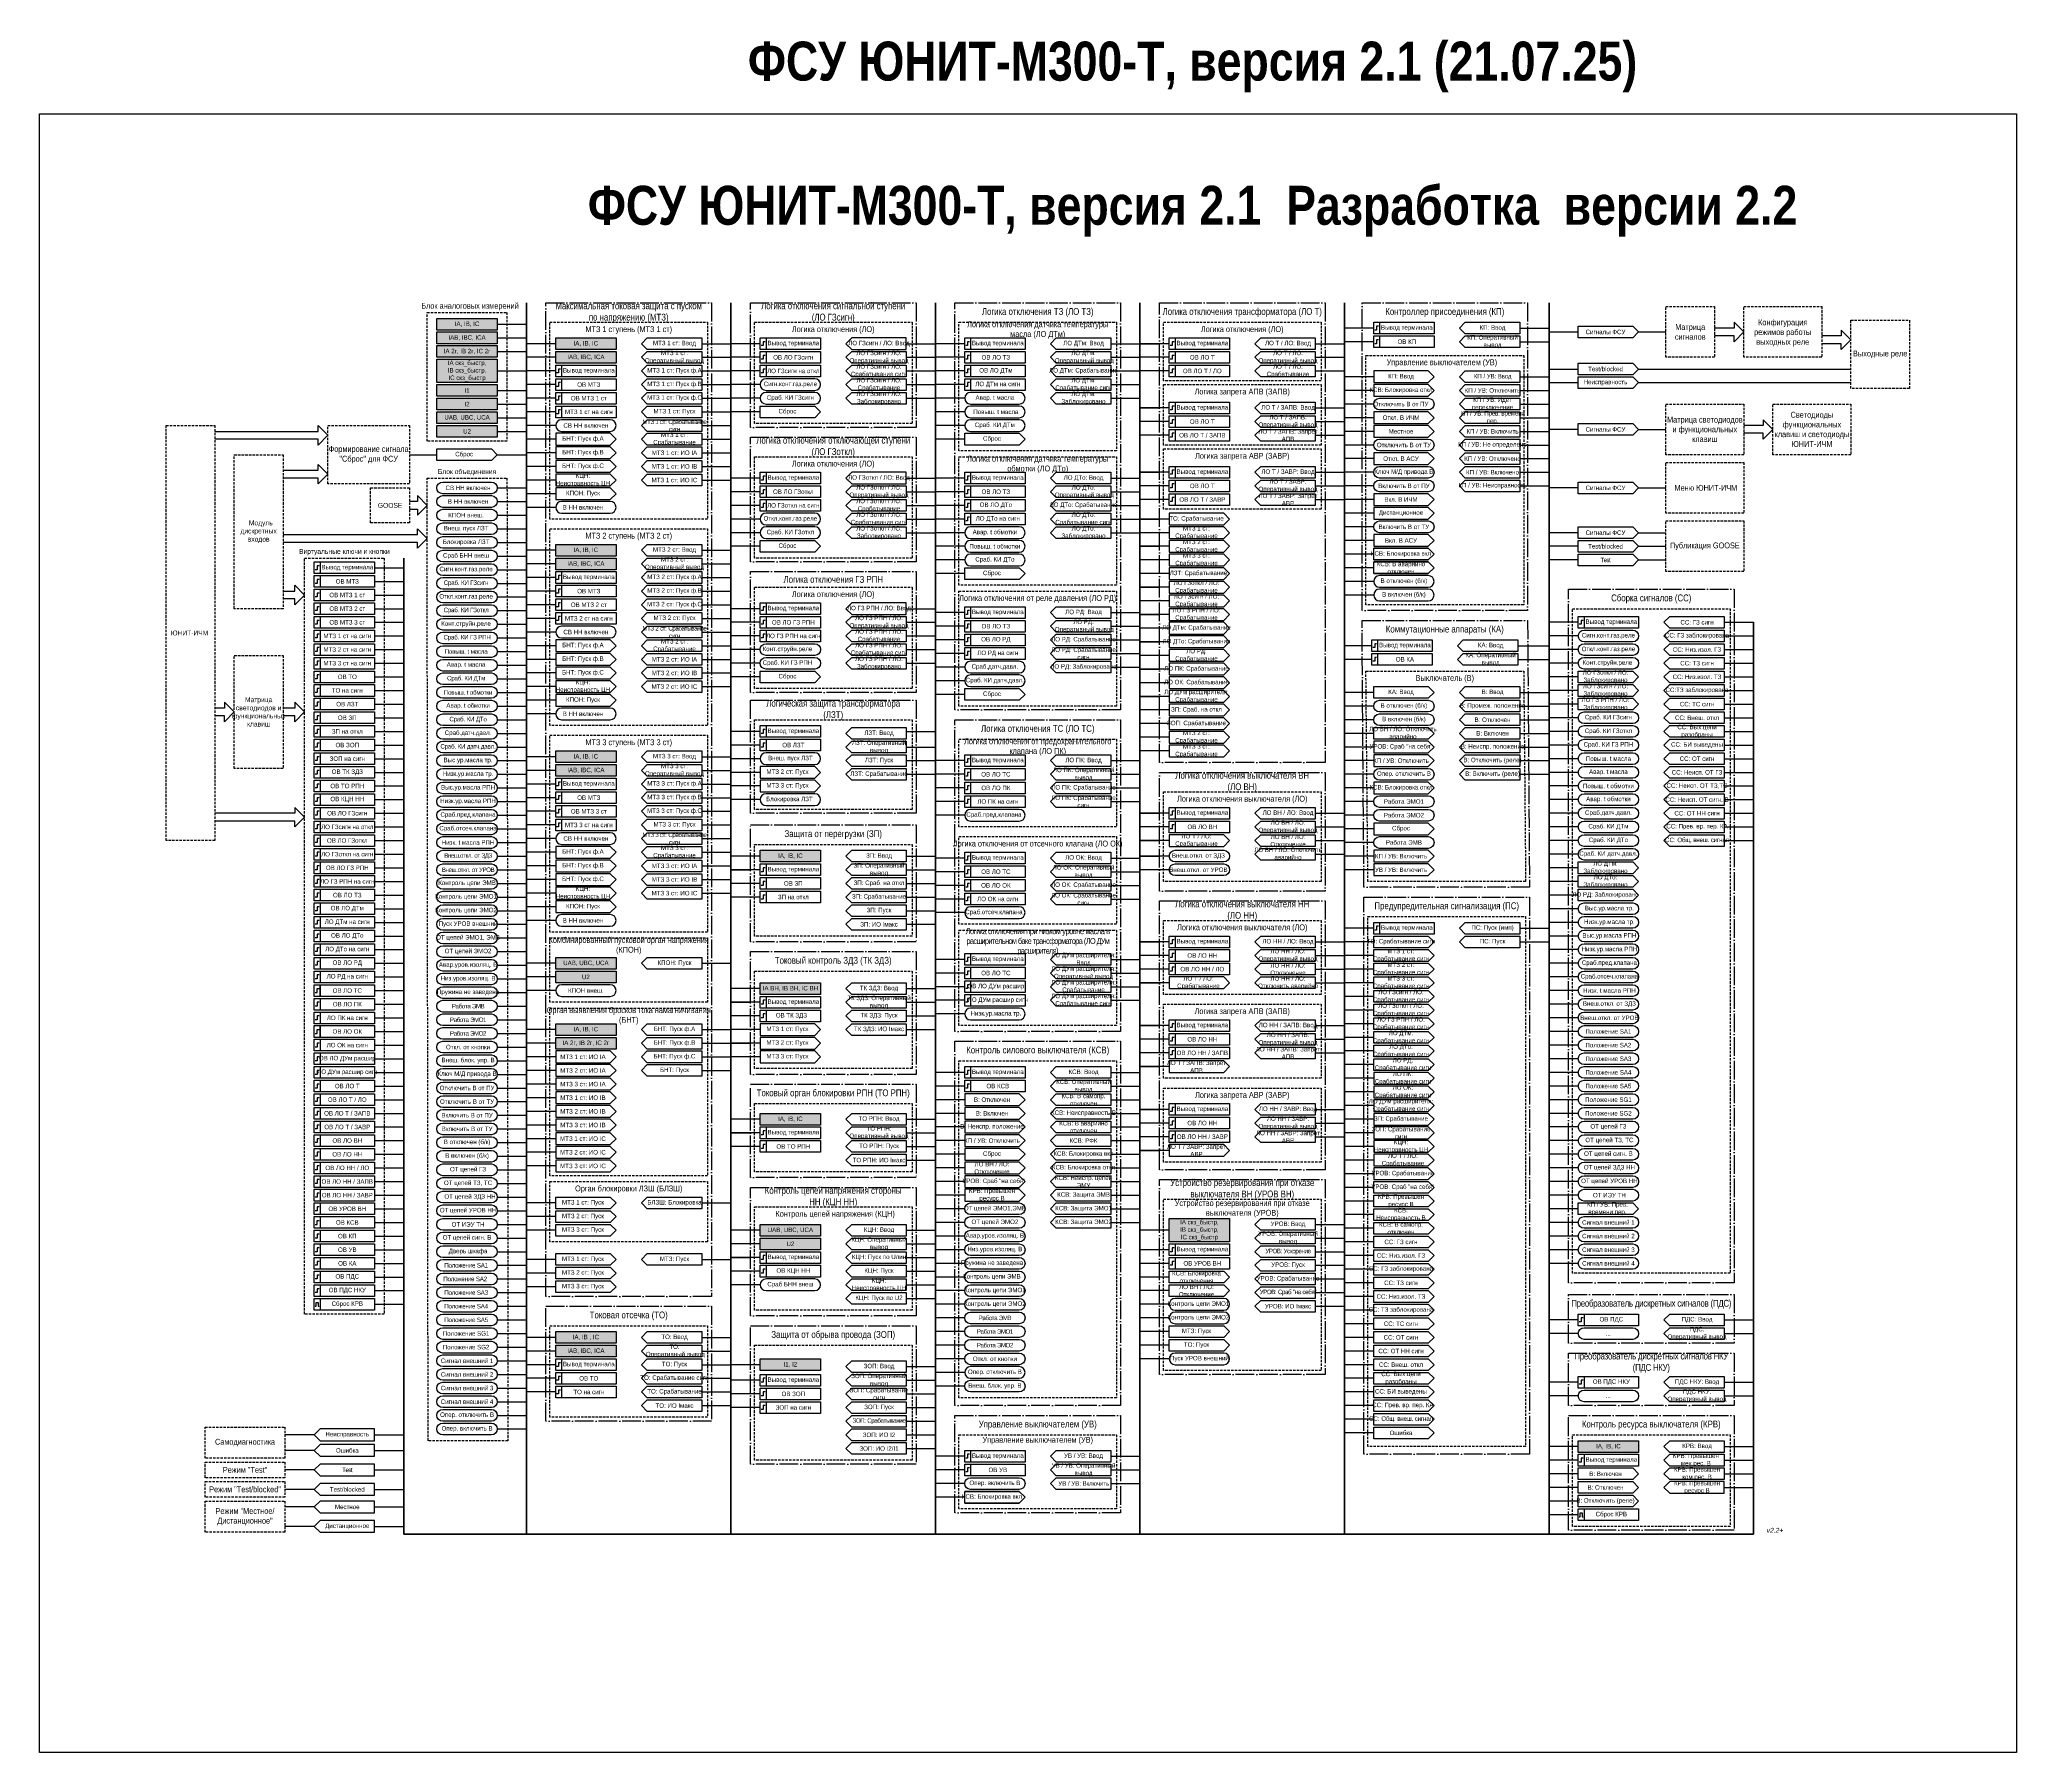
# Model space of a CAD drawing. Header units: millimetres. Extents: x -1595 to 2157, y 0 to 879.
# Drawn here: x 0 to 1015, y 0 to 879 of the extents above; entities that cross this region are included whole.
import ezdxf

# ---------------------------------------------------------------- set-up
doc = ezdxf.new("R2010")
doc.units = ezdxf.units.MM
doc.linetypes.add('ACAD_ISO04W100', pattern=[30, 24, -3, 0, -3])
doc.linetypes.add('штриховая2', pattern=[0.375, 0.25, -0.125])
doc.layers.add('TEXT', color=7, linetype='Continuous', lineweight=25)
doc.layers.add('Основная', color=7, linetype='Continuous')
doc.styles.add('2.3_GOST_RD', font='ARIALN.TTF', dxfattribs={"height": 2.3})
doc.styles.add('2.5_Gost_RD', font='ARIALN.TTF', dxfattribs={"height": 2.5})
doc.styles.add('3.5_Gost_RD', font='ARIALN.TTF', dxfattribs={"height": 3.5})

msp = doc.modelspace()

# ---------------------------------------------------------------- hatches: boundary and pattern name
at = {"ltscale": 100, "true_color": 0x00cb62}
h = msp.add_hatch(color=112, dxfattribs=at)
h.dxf.hatch_style = 1
h.paths.add_polyline_path([(204, 736), (235, 736), (235, 730), (204, 730)])
h = msp.add_hatch(color=112, dxfattribs=at)
h.dxf.hatch_style = 1
h.paths.add_polyline_path([(204, 729), (235, 729), (235, 723), (204, 723)])
h = msp.add_hatch(color=112, dxfattribs=at)
h.dxf.hatch_style = 1
h.paths.add_polyline_path([(204, 722), (235, 722), (235, 716), (204, 716)])
h = msp.add_hatch(color=112, dxfattribs=at)
h.dxf.hatch_style = 1
h.paths.add_polyline_path([(265, 726), (296, 726), (296, 720), (265, 720)])
h = msp.add_hatch(color=112, dxfattribs=at)
h.dxf.hatch_style = 1
h.paths.add_polyline_path([(204, 715), (235, 715), (235, 703), (204, 703)])
h = msp.add_hatch(color=112, dxfattribs=at)
h.dxf.hatch_style = 1
h.paths.add_polyline_path([(265, 719), (296, 719), (296, 713), (265, 713)])
h = msp.add_hatch(color=112, dxfattribs=at)
h.dxf.hatch_style = 1
h.paths.add_polyline_path([(204, 702), (235, 702), (235, 696), (204, 696)])
h = msp.add_hatch(color=112, dxfattribs=at)
h.dxf.hatch_style = 1
h.paths.add_polyline_path([(204, 695), (235, 695), (235, 689), (204, 689)])
h = msp.add_hatch(color=112, dxfattribs=at)
h.dxf.hatch_style = 1
h.paths.add_polyline_path([(204, 688), (235, 688), (235, 682), (204, 682)])
h = msp.add_hatch(color=112, dxfattribs=at)
h.dxf.hatch_style = 1
h.paths.add_polyline_path([(204, 681), (235, 681), (235, 675), (204, 675)])
h = msp.add_hatch(color=112, dxfattribs=at)
h.dxf.hatch_style = 1
h.paths.add_polyline_path([(265, 620), (296, 620), (296, 614), (265, 614)])
h = msp.add_hatch(color=112, dxfattribs=at)
h.dxf.hatch_style = 1
h.paths.add_polyline_path([(265, 613), (296, 613), (296, 607), (265, 607)])
h = msp.add_hatch(color=112, dxfattribs=at)
h.dxf.hatch_style = 1
h.paths.add_polyline_path([(265, 514), (296, 514), (296, 508), (265, 508)])
h = msp.add_hatch(color=112, dxfattribs=at)
h.dxf.hatch_style = 1
h.paths.add_polyline_path([(265, 507), (296, 507), (296, 501), (265, 501)])
h = msp.add_hatch(color=112, dxfattribs=at)
h.dxf.hatch_style = 1
h.paths.add_polyline_path([(370, 463), (401, 463), (401, 457), (370, 457)])
h = msp.add_hatch(color=112, dxfattribs=at)
h.dxf.hatch_style = 1
h.paths.add_polyline_path([(265, 408), (296, 408), (296, 402), (265, 402)])
h = msp.add_hatch(color=112, dxfattribs=at)
h.dxf.hatch_style = 1
h.paths.add_polyline_path([(265, 401), (296, 401), (296, 395), (265, 395)])
h = msp.add_hatch(color=112, dxfattribs=at)
h.dxf.hatch_style = 1
h.paths.add_polyline_path([(370, 395), (401, 395), (401, 389), (370, 389)])
h = msp.add_hatch(color=112, dxfattribs=at)
h.dxf.hatch_style = 1
h.paths.add_polyline_path([(265, 374), (296, 374), (296, 368), (265, 368)])
h = msp.add_hatch(color=112, dxfattribs=at)
h.dxf.hatch_style = 1
h.paths.add_polyline_path([(265, 367), (296, 367), (296, 361), (265, 361)])
h = msp.add_hatch(color=112, dxfattribs=at)
h.dxf.hatch_style = 1
h.paths.add_polyline_path([(370, 328), (401, 328), (401, 322), (370, 322)])
h = msp.add_hatch(color=112, dxfattribs=at)
h.dxf.hatch_style = 1
h.paths.add_polyline_path([(370, 271), (401, 271), (401, 265), (370, 265)])
h = msp.add_hatch(color=112, dxfattribs=at)
h.dxf.hatch_style = 1
h.paths.add_polyline_path([(370, 264), (401, 264), (401, 258), (370, 258)])
h = msp.add_hatch(color=112, dxfattribs=at)
h.dxf.hatch_style = 1
h.paths.add_polyline_path([(580, 274), (611, 274), (611, 262), (580, 262)])
h = msp.add_hatch(color=112, dxfattribs=at)
h.dxf.hatch_style = 1
h.paths.add_polyline_path([(265, 216), (296, 216), (296, 210), (265, 210)])
h = msp.add_hatch(color=112, dxfattribs=at)
h.dxf.hatch_style = 1
h.paths.add_polyline_path([(265, 209), (296, 209), (296, 203), (265, 203)])
h = msp.add_hatch(color=112, dxfattribs=at)
h.dxf.hatch_style = 1
h.paths.add_polyline_path([(370, 202), (401, 202), (401, 196), (370, 196)])
h = msp.add_hatch(color=112, dxfattribs=at)
h.dxf.hatch_style = 1
h.paths.add_polyline_path([(790, 160), (821, 160), (821, 154), (790, 154)])

# ---------------------------------------------------------------- linework, layer by layer
at = {"lineweight": 100, "ltscale": 100}
for p, q in [((250, 744), (250, 112)), ((355, 744), (355, 112)), ((460, 744), (460, 112)), ((565, 744), (565, 112)), ((670, 744), (670, 112)), ((775, 744), (775, 112)), ((187, 613), (187, 112)), ((880, 580), (880, 112)), ((187, 112), (250, 112)), ((250, 112), (880, 112))]:
    msp.add_line(p, q, dxfattribs=at)
at = {"ltscale": 100}
for p, q in [((235, 733), (250, 733)), ((685, 731), (670, 731)), ((760, 731), (775, 731)), ((235, 726), (250, 726)), ((265, 723), (250, 723)), ((340, 723), (355, 723)), ((370, 723), (355, 723)), ((445, 723), (460, 723)), ((475, 723), (460, 723)), ((550, 723), (565, 723)), ((580, 723), (565, 723)), ((565, 723), (575, 723)), ((655, 723), (670, 723)), ((685, 724), (670, 724)), ((760, 724), (775, 724)), ((775, 729), (790, 729)), ((235, 719), (250, 719)), ((265, 716), (250, 716)), ((340, 716), (355, 716)), ((370, 716), (355, 716)), ((445, 716), (460, 716)), ((475, 716), (460, 716)), ((550, 716), (565, 716)), ((580, 716), (565, 716)), ((655, 716), (670, 716)), ((235, 709), (250, 709)), ((265, 709), (250, 709)), ((265, 702), (250, 702)), ((340, 709), (355, 709)), ((340, 702), (355, 702)), ((370, 709), (355, 709)), ((370, 702), (355, 702)), ((445, 709), (460, 709)), ((445, 702), (460, 702)), ((475, 709), (460, 709)), ((475, 702), (460, 702)), ((550, 709), (565, 709)), ((550, 702), (565, 702)), ((580, 709), (565, 709)), ((655, 709), (670, 709)), ((685, 706), (670, 706)), ((760, 706), (775, 706)), ((775, 710), (790, 710)), ((775, 703), (790, 703)), ((235, 699), (250, 699)), ((235, 692), (250, 692)), ((265, 695), (250, 695)), ((340, 695), (355, 695)), ((370, 695), (355, 695)), ((445, 695), (460, 695)), ((475, 695), (460, 695)), ((550, 695), (565, 695)), ((685, 699), (670, 699)), ((685, 692), (670, 692)), ((760, 699), (775, 699)), ((760, 692), (775, 692)), ((235, 685), (250, 685)), ((265, 688), (250, 688)), ((265, 681), (250, 681)), ((340, 688), (355, 688)), ((340, 681), (355, 681)), ((370, 688), (355, 688)), ((475, 688), (460, 688)), ((475, 681), (460, 681)), ((580, 690), (565, 690)), ((565, 690), (575, 690)), ((580, 683), (565, 683)), ((655, 690), (670, 690)), ((655, 683), (670, 683)), ((685, 685), (670, 685)), ((760, 685), (775, 685)), ((235, 678), (250, 678)), ((265, 674), (250, 674)), ((340, 674), (355, 674)), ((475, 674), (460, 674)), ((580, 676), (565, 676)), ((627, 679), (624, 676)), ((624, 676), (627, 673)), ((655, 676), (670, 676)), ((685, 678), (670, 678)), ((685, 671), (670, 671)), ((760, 678), (775, 678)), ((760, 671), (775, 671)), ((235, 666), (250, 666)), ((265, 667), (250, 667)), ((265, 660), (250, 660)), ((340, 667), (355, 667)), ((340, 660), (355, 660)), ((685, 664), (670, 664)), ((760, 664), (775, 664)), ((265, 653), (250, 653)), ((340, 653), (355, 653)), ((370, 654), (355, 654)), ((445, 654), (460, 654)), ((475, 654), (460, 654)), ((550, 654), (565, 654)), ((580, 657), (565, 657)), ((565, 657), (575, 657)), ((580, 650), (565, 650)), ((655, 657), (670, 657)), ((655, 650), (670, 650)), ((685, 657), (670, 657)), ((685, 650), (670, 650)), ((760, 657), (775, 657)), ((760, 650), (775, 650)), ((235, 649), (250, 649)), ((235, 642), (250, 642)), ((265, 646), (250, 646)), ((370, 647), (355, 647)), ((370, 640), (355, 640)), ((445, 647), (460, 647)), ((445, 640), (460, 640)), ((475, 647), (460, 647)), ((475, 640), (460, 640)), ((550, 647), (565, 647)), ((550, 640), (565, 640)), ((580, 643), (565, 643)), ((627, 646), (624, 643)), ((624, 643), (627, 640)), ((655, 643), (670, 643)), ((685, 643), (670, 643)), ((235, 635), (250, 635)), ((265, 639), (250, 639)), ((370, 633), (355, 633)), ((445, 633), (460, 633)), ((475, 633), (460, 633)), ((550, 633), (565, 633)), ((580, 633), (565, 633)), ((565, 633), (575, 633)), ((685, 636), (670, 636)), ((235, 628), (250, 628)), ((235, 621), (250, 621)), ((370, 626), (355, 626)), ((445, 626), (460, 626)), ((475, 626), (460, 626)), ((550, 626), (565, 626)), ((580, 626), (565, 626)), ((685, 629), (670, 629)), ((685, 622), (670, 622)), ((235, 614), (250, 614)), ((265, 617), (250, 617)), ((265, 610), (250, 610)), ((340, 617), (355, 617)), ((340, 610), (355, 610)), ((370, 619), (355, 619)), ((475, 619), (460, 619)), ((475, 612), (460, 612)), ((580, 619), (565, 619)), ((565, 619), (575, 619)), ((580, 612), (565, 612)), ((685, 615), (670, 615)), ((172, 608), (187, 608)), ((172, 601), (187, 601)), ((235, 607), (250, 607)), ((235, 600), (250, 600)), ((265, 603), (250, 603)), ((340, 603), (355, 603)), ((475, 605), (460, 605)), ((580, 605), (565, 605)), ((685, 608), (670, 608)), ((685, 601), (670, 601)), ((172, 594), (187, 594)), ((235, 593), (250, 593)), ((265, 596), (250, 596)), ((265, 589), (250, 589)), ((340, 596), (355, 596)), ((340, 589), (355, 589)), ((580, 598), (565, 598)), ((565, 598), (575, 598)), ((580, 591), (565, 591)), ((685, 594), (670, 594)), ((172, 587), (187, 587)), ((172, 580), (187, 580)), ((235, 586), (250, 586)), ((235, 579), (250, 579)), ((265, 582), (250, 582)), ((340, 582), (355, 582)), ((370, 587), (355, 587)), ((370, 580), (355, 580)), ((445, 587), (460, 587)), ((445, 580), (460, 580)), ((475, 585), (460, 585)), ((550, 585), (565, 585)), ((580, 584), (565, 584)), ((565, 584), (575, 584)), ((790, 580), (775, 580)), ((865, 580), (880, 580)), ((172, 573), (187, 573)), ((235, 572), (250, 572)), ((265, 575), (250, 575)), ((340, 575), (355, 575)), ((370, 573), (355, 573)), ((445, 573), (460, 573)), ((475, 578), (460, 578)), ((475, 571), (460, 571)), ((550, 578), (565, 578)), ((550, 571), (565, 571)), ((580, 577), (565, 577)), ((580, 570), (565, 570)), ((565, 570), (575, 570)), ((790, 573), (775, 573)), ((865, 573), (880, 573)), ((172, 566), (187, 566)), ((172, 559), (187, 559)), ((235, 565), (250, 565)), ((265, 568), (250, 568)), ((265, 561), (250, 561)), ((340, 568), (355, 568)), ((340, 561), (355, 561)), ((370, 566), (355, 566)), ((370, 559), (355, 559)), ((445, 566), (460, 566)), ((445, 559), (460, 559)), ((475, 564), (460, 564)), ((550, 564), (565, 564)), ((580, 563), (565, 563)), ((684, 568), (670, 568)), ((684, 561), (670, 561)), ((759, 568), (775, 568)), ((759, 561), (775, 561)), ((790, 566), (775, 566)), ((790, 559), (775, 559)), ((865, 566), (880, 566)), ((865, 559), (880, 559)), ((172, 552), (187, 552)), ((235, 558), (250, 558)), ((235, 551), (250, 551)), ((265, 554), (250, 554)), ((340, 554), (355, 554)), ((370, 552), (355, 552)), ((475, 557), (460, 557)), ((475, 550), (460, 550)), ((550, 557), (565, 557)), ((580, 556), (565, 556)), ((565, 556), (575, 556)), ((580, 549), (565, 549)), ((790, 552), (775, 552)), ((865, 552), (880, 552)), ((172, 545), (187, 545)), ((172, 538), (187, 538)), ((235, 544), (250, 544)), ((265, 547), (250, 547)), ((265, 540), (250, 540)), ((340, 547), (355, 547)), ((475, 543), (460, 543)), ((580, 542), (565, 542)), ((565, 542), (575, 542)), ((685, 544), (670, 544)), ((760, 544), (775, 544)), ((790, 545), (775, 545)), ((790, 538), (775, 538)), ((865, 545), (880, 545)), ((865, 538), (880, 538)), ((172, 531), (187, 531)), ((235, 537), (250, 537)), ((235, 530), (250, 530)), ((265, 533), (250, 533)), ((580, 535), (565, 535)), ((580, 528), (565, 528)), ((685, 537), (670, 537)), ((685, 530), (670, 530)), ((760, 537), (775, 537)), ((760, 530), (775, 530)), ((790, 531), (775, 531)), ((865, 531), (880, 531)), ((172, 524), (187, 524)), ((235, 523), (250, 523)), ((370, 524), (355, 524)), ((445, 524), (460, 524)), ((580, 521), (565, 521)), ((685, 523), (670, 523)), ((760, 523), (775, 523)), ((790, 524), (775, 524)), ((865, 524), (880, 524)), ((172, 517), (187, 517)), ((172, 510), (187, 510)), ((235, 516), (250, 516)), ((235, 509), (250, 509)), ((265, 511), (250, 511)), ((340, 511), (355, 511)), ((370, 517), (355, 517)), ((370, 510), (355, 510)), ((445, 516), (460, 516)), ((445, 509), (460, 509)), ((475, 509), (460, 509)), ((550, 509), (565, 509)), ((580, 514), (565, 514)), ((685, 516), (670, 516)), ((685, 509), (670, 509)), ((760, 516), (775, 516)), ((760, 509), (775, 509)), ((790, 517), (775, 517)), ((790, 510), (775, 510)), ((865, 517), (880, 517)), ((865, 510), (880, 510)), ((172, 503), (187, 503)), ((235, 502), (250, 502)), ((265, 504), (250, 504)), ((340, 504), (355, 504)), ((370, 503), (355, 503)), ((445, 502), (460, 502)), ((475, 502), (460, 502)), ((550, 502), (565, 502)), ((685, 502), (670, 502)), ((760, 502), (775, 502)), ((790, 503), (775, 503)), ((865, 503), (880, 503)), ((172, 496), (187, 496)), ((172, 489), (187, 489)), ((235, 495), (250, 495)), ((235, 488), (250, 488)), ((265, 497), (250, 497)), ((265, 490), (250, 490)), ((340, 497), (355, 497)), ((340, 490), (355, 490)), ((370, 496), (355, 496)), ((370, 489), (355, 489)), ((475, 495), (460, 495)), ((475, 488), (460, 488)), ((550, 495), (565, 495)), ((550, 488), (565, 488)), ((685, 495), (670, 495)), ((685, 488), (670, 488)), ((790, 496), (775, 496)), ((790, 489), (775, 489)), ((865, 496), (880, 496)), ((865, 489), (880, 489)), ((172, 482), (187, 482)), ((235, 481), (250, 481)), ((265, 483), (250, 483)), ((340, 483), (355, 483)), ((475, 481), (460, 481)), ((580, 482), (565, 482)), ((565, 482), (575, 482)), ((655, 482), (670, 482)), ((685, 481), (670, 481)), ((790, 482), (775, 482)), ((865, 482), (880, 482)), ((172, 475), (187, 475)), ((172, 468), (187, 468)), ((235, 474), (250, 474)), ((235, 467), (250, 467)), ((265, 476), (250, 476)), ((265, 469), (250, 469)), ((340, 476), (355, 476)), ((340, 469), (355, 469)), ((580, 475), (565, 475)), ((580, 468), (565, 468)), ((565, 468), (575, 468)), ((655, 475), (670, 475)), ((655, 468), (670, 468)), ((685, 474), (670, 474)), ((685, 467), (670, 467)), ((790, 475), (775, 475)), ((790, 468), (775, 468)), ((865, 475), (880, 475)), ((865, 468), (880, 468)), ((172, 461), (187, 461)), ((235, 460), (250, 460)), ((265, 462), (250, 462)), ((340, 462), (355, 462)), ((370, 460), (355, 460)), ((445, 460), (460, 460)), ((475, 459), (460, 459)), ((550, 459), (565, 459)), ((580, 460), (565, 460)), ((565, 460), (575, 460)), ((655, 461), (670, 461)), ((685, 460), (670, 460)), ((790, 461), (775, 461)), ((172, 454), (187, 454)), ((172, 447), (187, 447)), ((235, 453), (250, 453)), ((265, 455), (250, 455)), ((265, 448), (250, 448)), ((340, 455), (355, 455)), ((340, 448), (355, 448)), ((370, 453), (355, 453)), ((355, 453), (365, 453)), ((445, 453), (460, 453)), ((475, 452), (460, 452)), ((550, 452), (565, 452)), ((580, 453), (565, 453)), ((685, 453), (670, 453)), ((790, 454), (775, 454)), ((790, 447), (775, 447)), ((172, 440), (187, 440)), ((235, 446), (250, 446)), ((235, 439), (250, 439)), ((265, 441), (250, 441)), ((340, 441), (355, 441)), ((370, 446), (355, 446)), ((370, 439), (355, 439)), ((445, 446), (460, 446)), ((445, 439), (460, 439)), ((475, 445), (460, 445)), ((475, 438), (460, 438)), ((550, 445), (565, 445)), ((550, 438), (565, 438)), ((790, 440), (775, 440)), ((172, 433), (187, 433)), ((235, 432), (250, 432)), ((265, 434), (250, 434)), ((265, 427), (250, 427)), ((417, 435), (414, 432)), ((414, 432), (417, 429)), ((417, 428), (414, 425)), ((417, 435), (445, 435)), ((417, 428), (445, 428)), ((445, 432), (460, 432)), ((475, 431), (460, 431)), ((790, 433), (775, 433)), ((172, 426), (187, 426)), ((172, 419), (187, 419)), ((235, 425), (250, 425)), ((235, 418), (250, 418)), ((414, 425), (417, 422)), ((445, 425), (460, 425)), ((685, 423), (670, 423)), ((760, 423), (775, 423)), ((790, 426), (775, 426)), ((790, 419), (775, 419)), ((172, 412), (187, 412)), ((235, 411), (250, 411)), ((475, 407), (460, 407)), ((550, 407), (565, 407)), ((580, 416), (565, 416)), ((565, 416), (575, 416)), ((580, 409), (565, 409)), ((655, 416), (670, 416)), ((655, 409), (670, 409)), ((685, 416), (670, 416)), ((685, 409), (670, 409)), ((760, 416), (775, 416)), ((790, 412), (775, 412)), ((172, 405), (187, 405)), ((172, 398), (187, 398)), ((235, 404), (250, 404)), ((235, 397), (250, 397)), ((265, 405), (250, 405)), ((265, 398), (250, 398)), ((340, 405), (355, 405)), ((475, 400), (460, 400)), ((550, 400), (565, 400)), ((580, 402), (565, 402)), ((655, 402), (670, 402)), ((685, 402), (670, 402)), ((790, 405), (775, 405)), ((790, 398), (775, 398)), ((172, 391), (187, 391)), ((235, 390), (250, 390)), ((265, 391), (250, 391)), ((370, 392), (355, 392)), ((445, 392), (460, 392)), ((475, 393), (460, 393)), ((475, 386), (460, 386)), ((550, 393), (565, 393)), ((550, 386), (565, 386)), ((580, 395), (565, 395)), ((565, 395), (575, 395)), ((655, 395), (670, 395)), ((685, 395), (670, 395)), ((685, 388), (670, 388)), ((790, 391), (775, 391)), ((172, 384), (187, 384)), ((172, 377), (187, 377)), ((235, 383), (250, 383)), ((235, 376), (250, 376)), ((370, 385), (355, 385)), ((355, 385), (365, 385)), ((370, 378), (355, 378)), ((417, 381), (414, 378)), ((414, 378), (417, 375)), ((417, 381), (445, 381)), ((445, 385), (460, 385)), ((445, 378), (460, 378)), ((475, 379), (460, 379)), ((685, 381), (670, 381)), ((790, 384), (775, 384)), ((790, 377), (775, 377)), ((172, 370), (187, 370)), ((235, 369), (250, 369)), ((265, 371), (250, 371)), ((340, 371), (355, 371)), ((370, 371), (355, 371)), ((417, 374), (414, 371)), ((414, 371), (417, 368)), ((417, 374), (445, 374)), ((445, 371), (460, 371)), ((580, 373), (565, 373)), ((565, 373), (575, 373)), ((580, 366), (565, 366)), ((655, 373), (670, 373)), ((655, 366), (670, 366)), ((685, 374), (670, 374)), ((685, 367), (670, 367)), ((790, 370), (775, 370)), ((172, 363), (187, 363)), ((172, 356), (187, 356)), ((235, 362), (250, 362)), ((265, 364), (250, 364)), ((265, 357), (250, 357)), ((340, 364), (355, 364)), ((340, 357), (355, 357)), ((370, 364), (355, 364)), ((355, 364), (365, 364)), ((370, 357), (355, 357)), ((580, 359), (565, 359)), ((655, 359), (670, 359)), ((685, 360), (670, 360)), ((790, 363), (775, 363)), ((790, 356), (775, 356)), ((172, 349), (187, 349)), ((235, 355), (250, 355)), ((235, 348), (250, 348)), ((265, 350), (250, 350)), ((340, 350), (355, 350)), ((475, 349), (460, 349)), ((522, 352), (550, 352)), ((550, 346), (522, 346)), ((550, 349), (565, 349)), ((580, 352), (565, 352)), ((565, 352), (575, 352)), ((685, 353), (670, 353)), ((685, 346), (670, 346)), ((790, 349), (775, 349)), ((172, 342), (187, 342)), ((172, 335), (187, 335)), ((235, 341), (250, 341)), ((265, 343), (250, 343)), ((265, 336), (250, 336)), ((475, 342), (460, 342)), ((475, 335), (460, 335)), ((522, 345), (550, 345)), ((522, 338), (550, 338)), ((550, 342), (565, 342)), ((550, 335), (565, 335)), ((685, 339), (670, 339)), ((790, 342), (775, 342)), ((790, 335), (775, 335)), ((172, 328), (187, 328)), ((235, 334), (250, 334)), ((235, 327), (250, 327)), ((265, 329), (250, 329)), ((370, 325), (355, 325)), ((445, 325), (460, 325)), ((475, 328), (460, 328)), ((550, 332), (522, 332)), ((522, 331), (550, 331)), ((550, 325), (522, 325)), ((550, 328), (565, 328)), ((580, 330), (565, 330)), ((565, 330), (575, 330)), ((655, 330), (670, 330)), ((685, 332), (670, 332)), ((685, 325), (670, 325)), ((790, 328), (775, 328)), ((172, 321), (187, 321)), ((235, 320), (250, 320)), ((265, 322), (250, 322)), ((265, 315), (250, 315)), ((370, 318), (355, 318)), ((355, 318), (365, 318)), ((445, 318), (460, 318)), ((475, 321), (460, 321)), ((550, 318), (522, 318)), ((550, 321), (565, 321)), ((580, 323), (565, 323)), ((580, 316), (565, 316)), ((655, 323), (670, 323)), ((655, 316), (670, 316)), ((685, 318), (670, 318)), ((790, 321), (775, 321)), ((172, 314), (187, 314)), ((172, 307), (187, 307)), ((235, 313), (250, 313)), ((235, 306), (250, 306)), ((265, 308), (250, 308)), ((370, 311), (355, 311)), ((417, 314), (414, 311)), ((414, 311), (417, 308)), ((417, 307), (414, 304)), ((417, 314), (445, 314)), ((417, 307), (445, 307)), ((445, 311), (460, 311)), ((475, 314), (460, 314)), ((475, 307), (460, 307)), ((550, 311), (522, 311)), ((550, 314), (565, 314)), ((550, 307), (565, 307)), ((580, 309), (565, 309)), ((565, 309), (575, 309)), ((685, 311), (670, 311)), ((790, 314), (775, 314)), ((790, 307), (775, 307)), ((172, 300), (187, 300)), ((235, 299), (250, 299)), ((265, 301), (250, 301)), ((414, 304), (417, 301)), ((445, 304), (460, 304)), ((475, 300), (460, 300)), ((550, 304), (522, 304)), ((550, 297), (522, 297)), ((550, 300), (565, 300)), ((685, 304), (670, 304)), ((685, 297), (670, 297)), ((790, 300), (775, 300)), ((172, 293), (187, 293)), ((172, 286), (187, 286)), ((235, 292), (250, 292)), ((235, 285), (250, 285)), ((475, 293), (460, 293)), ((475, 286), (460, 286)), ((550, 290), (522, 290)), ((550, 293), (565, 293)), ((550, 286), (565, 286)), ((685, 290), (670, 290)), ((790, 293), (775, 293)), ((790, 286), (775, 286)), ((172, 279), (187, 279)), ((235, 278), (250, 278)), ((265, 282), (250, 282)), ((265, 275), (250, 275)), ((340, 282), (355, 282)), ((475, 279), (460, 279)), ((550, 283), (522, 283)), ((550, 276), (522, 276)), ((550, 279), (565, 279)), ((685, 283), (670, 283)), ((685, 276), (670, 276)), ((790, 279), (775, 279)), ((172, 272), (187, 272)), ((172, 265), (187, 265)), ((235, 271), (250, 271)), ((235, 264), (250, 264)), ((265, 268), (250, 268)), ((370, 268), (355, 268)), ((445, 268), (460, 268)), ((475, 272), (460, 272)), ((475, 265), (460, 265)), ((550, 269), (522, 269)), ((550, 272), (565, 272)), ((580, 268), (565, 268)), ((655, 271), (670, 271)), ((655, 264), (670, 264)), ((685, 269), (670, 269)), ((790, 272), (775, 272)), ((790, 265), (775, 265)), ((172, 258), (187, 258)), ((235, 257), (250, 257)), ((370, 261), (355, 261)), ((370, 254), (355, 254)), ((355, 254), (365, 254)), ((445, 261), (460, 261)), ((445, 254), (460, 254)), ((475, 258), (460, 258)), ((580, 258), (565, 258)), ((655, 257), (670, 257)), ((685, 262), (670, 262)), ((685, 255), (670, 255)), ((790, 258), (775, 258)), ((172, 251), (187, 251)), ((172, 244), (187, 244)), ((235, 250), (250, 250)), ((265, 253), (250, 253)), ((265, 246), (250, 246)), ((340, 253), (355, 253)), ((370, 247), (355, 247)), ((445, 247), (460, 247)), ((475, 251), (460, 251)), ((475, 244), (460, 244)), ((580, 251), (565, 251)), ((580, 244), (565, 244)), ((655, 250), (670, 250)), ((685, 248), (670, 248)), ((790, 251), (775, 251)), ((172, 237), (187, 237)), ((235, 243), (250, 243)), ((235, 236), (250, 236)), ((265, 239), (250, 239)), ((370, 240), (355, 240)), ((445, 240), (460, 240)), ((475, 237), (460, 237)), ((580, 237), (565, 237)), ((655, 243), (670, 243)), ((655, 236), (670, 236)), ((685, 241), (670, 241)), ((685, 234), (670, 234)), ((172, 230), (187, 230)), ((235, 229), (250, 229)), ((445, 233), (460, 233)), ((475, 230), (460, 230)), ((580, 230), (565, 230)), ((655, 229), (670, 229)), ((685, 227), (670, 227)), ((235, 222), (250, 222)), ((235, 215), (250, 215)), ((475, 223), (460, 223)), ((475, 216), (460, 216)), ((580, 223), (565, 223)), ((580, 216), (565, 216)), ((685, 220), (670, 220)), ((790, 222), (775, 222)), ((790, 215), (775, 215)), ((865, 222), (880, 222)), ((865, 215), (880, 215)), ((235, 208), (250, 208)), ((265, 213), (250, 213)), ((265, 206), (250, 206)), ((340, 213), (355, 213)), ((340, 206), (355, 206)), ((475, 209), (460, 209)), ((580, 209), (565, 209)), ((685, 213), (670, 213)), ((685, 206), (670, 206)), ((235, 201), (250, 201)), ((235, 194), (250, 194)), ((265, 199), (250, 199)), ((340, 199), (355, 199)), ((370, 199), (355, 199)), ((445, 198), (460, 198)), ((475, 202), (460, 202)), ((475, 195), (460, 195)), ((580, 202), (565, 202)), ((685, 199), (670, 199)), ((235, 187), (250, 187)), ((265, 192), (250, 192)), ((265, 185), (250, 185)), ((340, 192), (355, 192)), ((340, 185), (355, 185)), ((370, 191), (355, 191)), ((370, 184), (355, 184)), ((445, 191), (460, 191)), ((445, 184), (460, 184)), ((475, 188), (460, 188)), ((685, 192), (670, 192)), ((685, 185), (670, 185)), ((790, 190), (775, 190)), ((790, 183), (775, 183)), ((865, 190), (880, 190)), ((865, 183), (880, 183)), ((235, 180), (250, 180)), ((235, 173), (250, 173)), ((340, 178), (355, 178)), ((370, 177), (355, 177)), ((445, 177), (460, 177)), ((685, 178), (670, 178)), ((172, 163), (187, 163)), ((235, 166), (250, 166)), ((445, 170), (460, 170)), ((445, 163), (460, 163)), ((685, 171), (670, 171)), ((685, 164), (670, 164)), ((172, 155), (187, 155)), ((445, 156), (460, 156)), ((790, 157), (775, 157)), ((865, 157), (880, 157)), ((172, 145), (187, 145)), ((475, 152), (460, 152)), ((475, 145), (460, 145)), ((550, 152), (565, 152)), ((550, 145), (565, 145)), ((790, 150), (775, 150)), ((790, 143), (775, 143)), ((865, 150), (880, 150)), ((865, 143), (880, 143)), ((172, 135), (187, 135)), ((475, 138), (460, 138)), ((550, 138), (565, 138)), ((790, 136), (775, 136)), ((865, 136), (880, 136)), ((172, 126), (187, 126)), ((475, 131), (460, 131)), ((790, 129), (775, 129)), ((790, 122), (775, 122)), ((172, 116), (187, 116))]:
    msp.add_line(p, q, dxfattribs=at)
at = {"color": 3, "ltscale": 100}
msp.add_lwpolyline([(0, 841), (1015, 841), (1015, 0), (0, 0)], close=True, dxfattribs=at)
at = {"color": 251, "linetype": 'ACAD_ISO04W100', "lineweight": 30, "ltscale": 0.4, "true_color": 0x58595b}
for points in [[(260, 744), (345, 744), (345, 234), (260, 234)], [(365, 744), (450, 744), (450, 680), (365, 680)], [(470, 744), (555, 744), (555, 535), (470, 535)], [(575, 744), (660, 744), (660, 508), (575, 508)], [(679, 744), (764, 744), (764, 586), (679, 586)], [(365, 675), (450, 675), (450, 611), (365, 611)], [(365, 606), (450, 606), (450, 544), (365, 544)], [(785, 597), (870, 597), (870, 241), (785, 241)], [(679, 581), (764, 581), (765, 444), (680, 444)], [(365, 540), (450, 540), (450, 482), (365, 482)], [(470, 530), (555, 530), (555, 370), (470, 370)], [(575, 503), (660, 503), (660, 442), (575, 442)], [(365, 476), (450, 476), (450, 416), (365, 416)], [(575, 437), (660, 437), (660, 299), (575, 299)], [(680, 439), (765, 439), (765, 153), (680, 153)], [(365, 411), (450, 411), (450, 348), (365, 348)], [(470, 365), (555, 365), (555, 178), (470, 178)], [(365, 343), (450, 343), (450, 295), (365, 295)], [(365, 290), (450, 290), (450, 224), (365, 224)], [(575, 294), (660, 294), (660, 194), (575, 194)], [(785, 235), (870, 235), (870, 210), (785, 210)], [(260, 229), (345, 229), (345, 170), (260, 170)], [(365, 219), (450, 219), (450, 148), (365, 148)], [(785, 205), (870, 205), (870, 178), (785, 178)], [(470, 173), (555, 173), (555, 123), (470, 123)], [(785, 173), (870, 173), (870, 114), (785, 114)]]:
    msp.add_lwpolyline(points, close=True, dxfattribs=at)
at = {"linetype": 'штриховая2', "ltscale": 5}
for points in [[(835, 742), (860, 742), (860, 716), (835, 716)], [(875, 742), (915, 742), (915, 716), (875, 716)], [(262, 734), (343, 734), (343, 633), (262, 633)], [(367, 734), (448, 734), (448, 682), (367, 682)], [(472, 734), (553, 734), (553, 668), (472, 668)], [(577, 734), (658, 734), (658, 704), (577, 704)], [(930, 735), (960, 735), (960, 700), (930, 700)], [(681, 717), (762, 717), (762, 589), (681, 589)], [(577, 702), (658, 702), (658, 671), (577, 671)], [(835, 692), (875, 692), (875, 666), (835, 666)], [(890, 692), (930, 692), (930, 666), (890, 666)], [(367, 665), (448, 665), (448, 613), (367, 613)], [(472, 665), (553, 665), (553, 599), (472, 599)], [(577, 669), (658, 669), (658, 638), (577, 638)], [(835, 662), (875, 662), (875, 636), (835, 636)], [(835, 632), (875, 632), (875, 606), (835, 606)], [(262, 628), (343, 628), (343, 527), (262, 527)], [(367, 598), (448, 598), (448, 546), (367, 546)], [(472, 596), (553, 596), (553, 537), (472, 537)], [(787, 587), (868, 587), (868, 246), (787, 246)], [(681, 555), (762, 555), (763, 447), (682, 447)], [(367, 530), (448, 530), (448, 484), (367, 484)], [(262, 522), (343, 522), (343, 421), (262, 421)], [(472, 520), (553, 520), (553, 475), (472, 475)], [(577, 493), (658, 493), (658, 447), (577, 447)], [(472, 470), (553, 470), (553, 425), (472, 425)], [(367, 466), (448, 466), (448, 419), (367, 419)], [(577, 427), (658, 427), (658, 389), (577, 389)], [(682, 429), (763, 429), (763, 157), (682, 157)], [(262, 418), (343, 418), (343, 385), (262, 385)], [(472, 422), (553, 422), (553, 373), (472, 373)], [(367, 401), (448, 401), (448, 351), (367, 351)], [(262, 382), (343, 382), (343, 296), (262, 296)], [(577, 384), (658, 384), (658, 346), (577, 346)], [(472, 355), (553, 355), (553, 182), (472, 182)], [(577, 341), (658, 341), (658, 303), (577, 303)], [(367, 333), (448, 333), (448, 298), (367, 298)], [(262, 293), (343, 293), (343, 262), (262, 262)], [(367, 280), (448, 280), (448, 227), (367, 227)], [(577, 284), (658, 284), (658, 196), (577, 196)], [(262, 219), (343, 219), (343, 172), (262, 172)], [(367, 209), (448, 209), (448, 150), (367, 150)], [(472, 163), (553, 163), (553, 125), (472, 125)], [(787, 163), (868, 163), (868, 116), (787, 116)]]:
    msp.add_lwpolyline(points, close=True, dxfattribs=at)
at = {"color": 7, "linetype": 'штриховая2', "ltscale": 5}
for points in [[(199, 739), (240, 739), (240, 673), (199, 673)], [(65, 681), (90, 681), (90, 468), (65, 468)], [(148, 681), (190, 681), (190, 651), (148, 651)], [(100, 666), (125, 666), (125, 587), (100, 587)], [(199, 654), (240, 654), (240.5, 160), (199.5, 160)], [(170, 649), (190, 649), (190, 631), (170, 631)], [(136, 613), (177, 613), (177, 225), (136, 225)], [(100, 563), (125, 563), (125, 505), (100, 505)], [(85, 167), (126, 167), (126, 151), (85, 151)], [(85, 149), (126, 149), (126, 141), (85, 141)], [(85, 139), (126, 139), (126, 131), (85, 131)], [(85, 129), (126, 129), (126, 113), (85, 113)]]:
    msp.add_lwpolyline(points, close=True, dxfattribs=at)
at = {"ltscale": 100}
for points in [[(204, 736), (235, 736), (235, 730), (204, 730)], [(685, 734), (716, 734), (716, 728), (685, 728)], [(685, 734), (688, 734), (688, 728), (685, 728)], [(818, 726), (790, 726), (790, 732), (818, 732), (821, 729)], [(204, 729), (235, 729), (235, 723), (204, 723)], [(204, 722), (235, 722), (235, 716), (204, 716)], [(265, 726), (296, 726), (296, 720), (265, 720)], [(340, 726), (340, 720), (312, 720), (309, 723), (312, 726)], [(370, 726), (373, 726), (373, 720), (370, 720)], [(370, 726), (401, 726), (401, 720), (370, 720)], [(417, 726), (414, 723), (417, 720), (445, 720), (445, 726)], [(475, 726), (478, 726), (478, 720), (475, 720)], [(475, 726), (506, 726), (506, 720), (475, 720)], [(580, 726), (583, 726), (583, 720), (580, 720)], [(580, 726), (611, 726), (611, 720), (580, 720)], [(685, 727), (716, 727), (716, 721), (685, 721)], [(685, 727), (688, 727), (688, 721), (685, 721)], [(204, 715), (235, 715), (235, 703), (204, 703)], [(265, 719), (296, 719), (296, 713), (265, 713)], [(265, 712), (268, 712), (268, 706), (265, 706)], [(265, 712), (296, 712), (296, 706), (265, 706)], [(340, 719), (340, 713), (312, 713), (309, 716), (312, 719)], [(340, 712), (340, 706), (312, 706), (309, 709), (312, 712)], [(370, 719), (373, 719), (373, 713), (370, 713)], [(370, 719), (401, 719), (401, 713), (370, 713)], [(370, 712), (373, 712), (373, 706), (370, 706)], [(370, 712), (401, 712), (401, 706), (370, 706)], [(417, 719), (445, 719), (445, 713), (417, 713), (414, 716)], [(475, 719), (478, 719), (478, 713), (475, 713)], [(475, 719), (506, 719), (506, 713), (475, 713)], [(475, 712), (478, 712), (478, 706), (475, 706)], [(475, 712), (506, 712), (506, 706), (475, 706)], [(580, 719), (583, 719), (583, 713), (580, 713)], [(580, 719), (611, 719), (611, 713), (580, 713)], [(580, 712), (583, 712), (583, 706), (580, 706)], [(580, 712), (611, 712), (611, 706), (580, 706)], [(204, 702), (235, 702), (235, 696), (204, 696)], [(265, 705), (268, 705), (268, 699), (265, 699)], [(265, 705), (296, 705), (296, 699), (265, 699)], [(340, 705), (340, 699), (312, 699), (309, 702), (312, 705)], [(475, 705), (478, 705), (478, 699), (475, 699)], [(475, 705), (506, 705), (506, 699), (475, 699)], [(204, 695), (235, 695), (235, 689), (204, 689)], [(265, 698), (268, 698), (268, 692), (265, 692)], [(265, 698), (296, 698), (296, 692), (265, 692)], [(265, 691), (268, 691), (268, 685), (265, 685)], [(265, 691), (296, 691), (296, 685), (265, 685)], [(340, 698), (340, 692), (312, 692), (309, 695), (312, 698)], [(340, 691), (340, 685), (312, 685), (309, 688), (312, 691)], [(580, 693), (583, 693), (583, 687), (580, 687)], [(580, 693), (611, 693), (611, 687), (580, 687)], [(204, 688), (235, 688), (235, 682), (204, 682)], [(204, 681), (235, 681), (235, 675), (204, 675)], [(340, 684), (340, 678), (312, 678), (309, 681), (312, 684)], [(580, 686), (583, 686), (583, 680), (580, 680)], [(580, 686), (611, 686), (611, 680), (580, 680)], [(685, 688), (685, 682), (713, 682), (716, 685), (713, 688)], [(685, 681), (685, 675), (713, 675), (716, 678), (713, 681)], [(818, 676), (790, 676), (790, 682), (818, 682), (821, 679)], [(340, 677), (340, 671), (312, 671), (309, 674), (312, 677)], [(340, 670), (340, 664), (312, 664), (309, 667), (312, 670)], [(580, 679), (583, 679), (583, 673), (580, 673)], [(580, 679), (611, 679), (611, 673), (580, 673)], [(340, 663), (340, 657), (312, 657), (309, 660), (312, 663)], [(580, 660), (583, 660), (583, 654), (580, 654)], [(580, 660), (611, 660), (611, 654), (580, 654)], [(685, 667), (685, 661), (713, 661), (716, 664), (713, 667)], [(340, 656), (340, 650), (312, 650), (309, 653), (312, 656)], [(370, 657), (373, 657), (373, 651), (370, 651)], [(370, 657), (401, 657), (401, 651), (370, 651)], [(370, 650), (373, 650), (373, 644), (370, 644)], [(370, 650), (401, 650), (401, 644), (370, 644)], [(417, 657), (414, 654), (417, 651), (445, 651), (445, 657)], [(417, 650), (445, 650), (445, 644), (417, 644), (414, 647)], [(475, 657), (478, 657), (478, 651), (475, 651)], [(475, 657), (506, 657), (506, 651), (475, 651)], [(475, 650), (478, 650), (478, 644), (475, 644)], [(475, 650), (506, 650), (506, 644), (475, 644)], [(580, 653), (583, 653), (583, 647), (580, 647)], [(580, 653), (611, 653), (611, 647), (580, 647)], [(818, 646), (790, 646), (790, 652), (818, 652), (821, 649)], [(370, 643), (373, 643), (373, 637), (370, 637)], [(370, 643), (401, 643), (401, 637), (370, 637)], [(475, 643), (478, 643), (478, 637), (475, 637)], [(475, 643), (506, 643), (506, 637), (475, 637)], [(580, 646), (583, 646), (583, 640), (580, 640)], [(580, 646), (611, 646), (611, 640), (580, 640)], [(685, 646), (685, 640), (713, 640), (716, 643), (713, 646)], [(475, 636), (478, 636), (478, 630), (475, 630)], [(475, 636), (506, 636), (506, 630), (475, 630)], [(685, 639), (685, 633), (713, 633), (716, 636), (713, 639)], [(265, 620), (296, 620), (296, 614), (265, 614)], [(340, 620), (340, 614), (312, 614), (309, 617), (312, 620)], [(685, 625), (685, 619), (713, 619), (716, 622), (713, 625)], [(818, 623), (790, 623), (790, 629), (818, 629), (821, 626)], [(141, 611), (144, 611), (144, 605), (141, 605)], [(141, 611), (172, 611), (172, 605), (141, 605)], [(265, 613), (296, 613), (296, 607), (265, 607)], [(340, 613), (340, 607), (312, 607), (309, 610), (312, 613)], [(141, 604), (144, 604), (144, 598), (141, 598)], [(141, 604), (172, 604), (172, 598), (141, 598)], [(265, 606), (268, 606), (268, 600), (265, 600)], [(265, 606), (296, 606), (296, 600), (265, 600)], [(265, 599), (268, 599), (268, 593), (265, 593)], [(265, 599), (296, 599), (296, 593), (265, 593)], [(340, 606), (340, 600), (312, 600), (309, 603), (312, 606)], [(340, 599), (340, 593), (312, 593), (309, 596), (312, 599)], [(141, 597), (144, 597), (144, 591), (141, 591)], [(141, 597), (172, 597), (172, 591), (141, 591)], [(141, 590), (144, 590), (144, 584), (141, 584)], [(141, 590), (172, 590), (172, 584), (141, 584)], [(265, 592), (268, 592), (268, 586), (265, 586)], [(265, 592), (296, 592), (296, 586), (265, 586)], [(340, 592), (340, 586), (312, 586), (309, 589), (312, 592)], [(370, 590), (373, 590), (373, 584), (370, 584)], [(370, 590), (401, 590), (401, 584), (370, 584)], [(417, 590), (414, 587), (417, 584), (445, 584), (445, 590)], [(141, 583), (144, 583), (144, 577), (141, 577)], [(141, 583), (172, 583), (172, 577), (141, 577)], [(265, 585), (268, 585), (268, 579), (265, 579)], [(265, 585), (296, 585), (296, 579), (265, 579)], [(340, 585), (340, 579), (312, 579), (309, 582), (312, 585)], [(370, 583), (373, 583), (373, 577), (370, 577)], [(370, 583), (401, 583), (401, 577), (370, 577)], [(417, 583), (445, 583), (445, 577), (417, 577), (414, 580)], [(475, 588), (478, 588), (478, 582), (475, 582)], [(475, 588), (506, 588), (506, 582), (475, 582)], [(475, 581), (478, 581), (478, 575), (475, 575)], [(475, 581), (506, 581), (506, 575), (475, 575)], [(790, 583), (793, 583), (793, 577), (790, 577)], [(790, 583), (821, 583), (821, 577), (790, 577)], [(141, 576), (144, 576), (144, 570), (141, 570)], [(141, 576), (172, 576), (172, 570), (141, 570)], [(141, 569), (144, 569), (144, 563), (141, 563)], [(141, 569), (172, 569), (172, 563), (141, 563)], [(340, 578), (340, 572), (312, 572), (309, 575), (312, 578)], [(340, 571), (340, 565), (312, 565), (309, 568), (312, 571)], [(370, 576), (373, 576), (373, 570), (370, 570)], [(370, 576), (401, 576), (401, 570), (370, 570)], [(475, 574), (478, 574), (478, 568), (475, 568)], [(475, 574), (506, 574), (506, 568), (475, 568)], [(684, 571), (687, 571), (687, 565), (684, 565)], [(684, 571), (715, 571), (715, 565), (684, 565)], [(141, 562), (144, 562), (144, 556), (141, 556)], [(141, 562), (172, 562), (172, 556), (141, 556)], [(340, 564), (340, 558), (312, 558), (309, 561), (312, 564)], [(475, 567), (478, 567), (478, 561), (475, 561)], [(475, 567), (506, 567), (506, 561), (475, 561)], [(684, 564), (687, 564), (687, 558), (684, 558)], [(684, 564), (715, 564), (715, 558), (684, 558)], [(141, 555), (144, 555), (144, 549), (141, 549)], [(141, 555), (172, 555), (172, 549), (141, 549)], [(340, 557), (340, 551), (312, 551), (309, 554), (312, 557)], [(340, 550), (340, 544), (312, 544), (309, 547), (312, 550)], [(141, 548), (144, 548), (144, 542), (141, 542)], [(141, 548), (172, 548), (172, 542), (141, 542)], [(141, 541), (144, 541), (144, 535), (141, 535)], [(141, 541), (172, 541), (172, 535), (141, 535)], [(713, 541), (685, 541), (685, 547), (713, 547), (716, 544)], [(760, 534), (732, 534), (729, 537), (732, 540), (760, 540)], [(141, 534), (144, 534), (144, 528), (141, 528)], [(141, 534), (172, 534), (172, 528), (141, 528)], [(732, 533), (760, 533), (760, 527), (732, 527), (729, 530)], [(141, 527), (144, 527), (144, 521), (141, 521)], [(141, 527), (172, 527), (172, 521), (141, 521)], [(141, 520), (144, 520), (144, 514), (141, 514)], [(141, 520), (172, 520), (172, 514), (141, 514)], [(370, 527), (373, 527), (373, 521), (370, 521)], [(370, 527), (401, 527), (401, 521), (370, 521)], [(370, 520), (373, 520), (373, 514), (370, 514)], [(370, 520), (401, 520), (401, 514), (370, 514)], [(713, 520), (685, 520), (685, 526), (713, 526), (716, 523)], [(685, 519), (685, 513), (713, 513), (716, 516), (713, 519)], [(732, 526), (760, 526), (760, 520), (732, 520), (729, 523)], [(732, 519), (760, 519), (760, 513), (732, 513), (729, 516)], [(141, 513), (144, 513), (144, 507), (141, 507)], [(141, 513), (172, 513), (172, 507), (141, 507)], [(265, 514), (296, 514), (296, 508), (265, 508)], [(340, 514), (340, 508), (312, 508), (309, 511), (312, 514)], [(475, 512), (478, 512), (478, 506), (475, 506)], [(475, 512), (506, 512), (506, 506), (475, 506)], [(685, 512), (685, 506), (713, 506), (716, 509), (713, 512)], [(732, 512), (760, 512), (760, 506), (732, 506), (729, 509)], [(141, 506), (144, 506), (144, 500), (141, 500)], [(141, 506), (172, 506), (172, 500), (141, 500)], [(141, 499), (144, 499), (144, 493), (141, 493)], [(141, 499), (172, 499), (172, 493), (141, 493)], [(265, 507), (296, 507), (296, 501), (265, 501)], [(265, 500), (268, 500), (268, 494), (265, 494)], [(265, 500), (296, 500), (296, 494), (265, 494)], [(340, 507), (340, 501), (312, 501), (309, 504), (312, 507)], [(340, 500), (340, 494), (312, 494), (309, 497), (312, 500)], [(475, 505), (478, 505), (478, 499), (475, 499)], [(475, 505), (506, 505), (506, 499), (475, 499)], [(475, 498), (478, 498), (478, 492), (475, 492)], [(475, 498), (506, 498), (506, 492), (475, 492)], [(685, 498), (685, 492), (713, 492), (716, 495), (713, 498)], [(732, 505), (760, 505), (760, 499), (732, 499), (729, 502)], [(141, 492), (144, 492), (144, 486), (141, 486)], [(141, 492), (172, 492), (172, 486), (141, 486)], [(265, 493), (268, 493), (268, 487), (265, 487)], [(265, 493), (296, 493), (296, 487), (265, 487)], [(340, 493), (340, 487), (312, 487), (309, 490), (312, 493)], [(475, 491), (478, 491), (478, 485), (475, 485)], [(475, 491), (506, 491), (506, 485), (475, 485)], [(141, 485), (144, 485), (144, 479), (141, 479)], [(141, 485), (172, 485), (172, 479), (141, 479)], [(141, 478), (144, 478), (144, 472), (141, 472)], [(141, 478), (172, 478), (172, 472), (141, 472)], [(265, 486), (268, 486), (268, 480), (265, 480)], [(265, 486), (296, 486), (296, 480), (265, 480)], [(265, 479), (268, 479), (268, 473), (265, 473)], [(265, 479), (296, 479), (296, 473), (265, 473)], [(340, 486), (340, 480), (312, 480), (309, 483), (312, 486)], [(340, 479), (340, 473), (312, 473), (309, 476), (312, 479)], [(580, 485), (583, 485), (583, 479), (580, 479)], [(580, 485), (611, 485), (611, 479), (580, 479)], [(580, 478), (583, 478), (583, 472), (580, 472)], [(580, 478), (611, 478), (611, 472), (580, 472)], [(141, 471), (144, 471), (144, 465), (141, 465)], [(141, 471), (172, 471), (172, 465), (141, 465)], [(340, 472), (340, 466), (312, 466), (309, 469), (312, 472)], [(685, 477), (685, 471), (713, 471), (716, 474), (713, 477)], [(141, 464), (144, 464), (144, 458), (141, 458)], [(141, 464), (172, 464), (172, 458), (141, 458)], [(141, 457), (144, 457), (144, 451), (141, 451)], [(141, 457), (172, 457), (172, 451), (141, 451)], [(340, 465), (340, 459), (312, 459), (309, 462), (312, 465)], [(340, 458), (340, 452), (312, 452), (309, 455), (312, 458)], [(370, 463), (401, 463), (401, 457), (370, 457)], [(475, 462), (478, 462), (478, 456), (475, 456)], [(475, 462), (506, 462), (506, 456), (475, 456)], [(685, 463), (685, 457), (713, 457), (716, 460), (713, 463)], [(141, 450), (144, 450), (144, 444), (141, 444)], [(141, 450), (172, 450), (172, 444), (141, 444)], [(340, 451), (340, 445), (312, 445), (309, 448), (312, 451)], [(370, 456), (373, 456), (373, 450), (370, 450)], [(370, 456), (401, 456), (401, 450), (370, 450)], [(370, 449), (373, 449), (373, 443), (370, 443)], [(370, 449), (401, 449), (401, 443), (370, 443)], [(417, 449), (445, 449), (445, 443), (417, 443), (414, 446)], [(475, 455), (478, 455), (478, 449), (475, 449)], [(475, 455), (506, 455), (506, 449), (475, 449)], [(475, 448), (478, 448), (478, 442), (475, 442)], [(475, 448), (506, 448), (506, 442), (475, 442)], [(685, 456), (685, 450), (713, 450), (716, 453), (713, 456)], [(141, 443), (144, 443), (144, 437), (141, 437)], [(141, 443), (172, 443), (172, 437), (141, 437)], [(340, 444), (340, 438), (312, 438), (309, 441), (312, 444)], [(370, 442), (373, 442), (373, 436), (370, 436)], [(370, 442), (401, 442), (401, 436), (370, 436)], [(417, 442), (445, 442), (445, 436), (417, 436), (414, 439)], [(475, 441), (478, 441), (478, 435), (475, 435)], [(475, 441), (506, 441), (506, 435), (475, 435)], [(141, 436), (144, 436), (144, 430), (141, 430)], [(141, 436), (172, 436), (172, 430), (141, 430)], [(141, 429), (144, 429), (144, 423), (141, 423)], [(141, 429), (172, 429), (172, 423), (141, 423)], [(141, 422), (144, 422), (144, 416), (141, 416)], [(141, 422), (172, 422), (172, 416), (141, 416)], [(580, 419), (583, 419), (583, 413), (580, 413)], [(580, 419), (611, 419), (611, 413), (580, 413)], [(685, 426), (688, 426), (688, 420), (685, 420)], [(685, 426), (716, 426), (716, 420), (685, 420)], [(141, 415), (144, 415), (144, 409), (141, 409)], [(141, 415), (172, 415), (172, 409), (141, 409)], [(141, 408), (144, 408), (144, 402), (141, 402)], [(141, 408), (172, 408), (172, 402), (141, 402)], [(265, 408), (296, 408), (296, 402), (265, 402)], [(340, 402), (312, 402), (309, 405), (312, 408), (340, 408)], [(475, 410), (478, 410), (478, 404), (475, 404)], [(475, 410), (506, 410), (506, 404), (475, 404)], [(580, 412), (583, 412), (583, 406), (580, 406)], [(580, 412), (611, 412), (611, 406), (580, 406)], [(141, 401), (144, 401), (144, 395), (141, 395)], [(141, 401), (172, 401), (172, 395), (141, 395)], [(265, 401), (296, 401), (296, 395), (265, 395)], [(475, 403), (478, 403), (478, 397), (475, 397)], [(475, 403), (506, 403), (506, 397), (475, 397)], [(475, 396), (478, 396), (478, 390), (475, 390)], [(475, 396), (506, 396), (506, 390), (475, 390)], [(580, 405), (583, 405), (583, 399), (580, 399)], [(580, 405), (611, 405), (611, 399), (580, 399)], [(141, 394), (144, 394), (144, 388), (141, 388)], [(141, 387), (144, 387), (144, 381), (141, 381)], [(141, 387), (172, 387), (172, 381), (141, 381)], [(144, 394), (172, 394), (172, 388), (144, 388)], [(370, 395), (401, 395), (401, 389), (370, 389)], [(370, 388), (373, 388), (373, 382), (370, 382)], [(370, 388), (401, 388), (401, 382), (370, 382)], [(475, 389), (478, 389), (478, 383), (475, 383)], [(475, 389), (506, 389), (506, 383), (475, 383)], [(141, 380), (144, 380), (144, 374), (141, 374)], [(141, 380), (172, 380), (172, 374), (141, 374)], [(370, 381), (373, 381), (373, 375), (370, 375)], [(370, 381), (401, 381), (401, 375), (370, 375)], [(580, 376), (583, 376), (583, 370), (580, 370)], [(580, 376), (611, 376), (611, 370), (580, 370)], [(141, 373), (144, 373), (144, 367), (141, 367)], [(141, 366), (144, 366), (144, 360), (141, 360)], [(141, 366), (172, 366), (172, 360), (141, 360)], [(144, 373), (172, 373), (172, 367), (144, 367)], [(265, 374), (296, 374), (296, 368), (265, 368)], [(265, 367), (296, 367), (296, 361), (265, 361)], [(340, 374), (340, 368), (312, 368), (309, 371), (312, 374)], [(340, 367), (340, 361), (312, 361), (309, 364), (312, 367)], [(580, 369), (583, 369), (583, 363), (580, 363)], [(580, 369), (611, 369), (611, 363), (580, 363)], [(141, 359), (144, 359), (144, 353), (141, 353)], [(141, 359), (172, 359), (172, 353), (141, 353)], [(340, 360), (340, 354), (312, 354), (309, 357), (312, 360)], [(580, 362), (583, 362), (583, 356), (580, 356)], [(580, 362), (611, 362), (611, 356), (580, 356)], [(141, 352), (144, 352), (144, 346), (141, 346)], [(141, 352), (172, 352), (172, 346), (141, 346)], [(340, 353), (340, 347), (312, 347), (309, 350), (312, 353)], [(475, 352), (506, 352), (506, 346), (475, 346)], [(475, 352), (478, 352), (478, 346), (475, 346)], [(141, 345), (144, 345), (144, 339), (141, 339)], [(141, 345), (172, 345), (172, 339), (141, 339)], [(141, 338), (144, 338), (144, 332), (141, 332)], [(141, 338), (172, 338), (172, 332), (141, 332)], [(475, 345), (478, 345), (478, 339), (475, 339)], [(475, 345), (506, 345), (506, 339), (475, 339)], [(141, 331), (144, 331), (144, 325), (141, 325)], [(141, 331), (172, 331), (172, 325), (141, 325)], [(370, 328), (401, 328), (401, 322), (370, 322)], [(580, 333), (583, 333), (583, 327), (580, 327)], [(580, 333), (611, 333), (611, 327), (580, 327)], [(580, 326), (583, 326), (583, 320), (580, 320)], [(580, 326), (611, 326), (611, 320), (580, 320)], [(141, 324), (144, 324), (144, 318), (141, 318)], [(141, 324), (172, 324), (172, 318), (141, 318)], [(141, 317), (144, 317), (144, 311), (141, 311)], [(141, 317), (172, 317), (172, 311), (141, 311)], [(370, 321), (373, 321), (373, 315), (370, 315)], [(370, 321), (401, 321), (401, 315), (370, 315)], [(580, 319), (583, 319), (583, 313), (580, 313)], [(580, 319), (611, 319), (611, 313), (580, 313)], [(141, 310), (144, 310), (144, 304), (141, 304)], [(141, 310), (172, 310), (172, 304), (141, 304)], [(370, 314), (373, 314), (373, 308), (370, 308)], [(370, 314), (401, 314), (401, 308), (370, 308)], [(141, 303), (144, 303), (144, 297), (141, 297)], [(141, 303), (172, 303), (172, 297), (141, 297)], [(141, 296), (144, 296), (144, 290), (141, 290)], [(141, 296), (172, 296), (172, 290), (141, 290)], [(141, 289), (144, 289), (144, 283), (141, 283)], [(141, 289), (172, 289), (172, 283), (141, 283)], [(340, 279), (312, 279), (309, 282), (312, 285), (340, 285)], [(141, 282), (144, 282), (144, 276), (141, 276)], [(141, 282), (172, 282), (172, 276), (141, 276)], [(141, 275), (172, 275), (172, 269), (141, 269)], [(141, 275), (144, 275), (144, 269), (141, 269)], [(141, 268), (144, 268), (144, 262), (141, 262)], [(141, 268), (172, 268), (172, 262), (141, 262)], [(370, 271), (401, 271), (401, 265), (370, 265)], [(370, 264), (401, 264), (401, 258), (370, 258)], [(580, 274), (611, 274), (611, 262), (580, 262)], [(627, 274), (655, 274), (655, 268), (627, 268), (624, 271)], [(627, 267), (655, 267), (655, 261), (627, 261), (624, 264)], [(141, 261), (144, 261), (144, 255), (141, 255)], [(141, 261), (172, 261), (172, 255), (141, 255)], [(141, 254), (144, 254), (144, 248), (141, 248)], [(141, 254), (172, 254), (172, 248), (141, 248)], [(340, 250), (312, 250), (309, 253), (312, 256), (340, 256)], [(370, 257), (373, 257), (373, 251), (370, 251)], [(370, 257), (401, 257), (401, 251), (370, 251)], [(580, 261), (583, 261), (583, 255), (580, 255)], [(580, 261), (611, 261), (611, 255), (580, 255)], [(580, 254), (611, 254), (611, 248), (580, 248)], [(580, 254), (583, 254), (583, 248), (580, 248)], [(627, 260), (655, 260), (655, 254), (627, 254), (624, 257)], [(141, 247), (172, 247), (172, 241), (141, 241)], [(141, 247), (144, 247), (144, 241), (141, 241)], [(370, 250), (373, 250), (373, 244), (370, 244)], [(370, 250), (401, 250), (401, 244), (370, 244)], [(627, 253), (655, 253), (655, 247), (627, 247), (624, 250)], [(627, 246), (655, 246), (655, 240), (627, 240), (624, 243)], [(141, 240), (172, 240), (172, 234), (141, 234)], [(141, 240), (144, 240), (144, 234), (141, 234)], [(627, 239), (655, 239), (655, 233), (627, 233), (624, 236)], [(141, 233), (144, 233), (144, 227), (141, 227)], [(141, 233), (172, 233), (172, 227), (141, 227)], [(627, 232), (655, 232), (655, 226), (627, 226), (624, 229)], [(790, 225), (793, 225), (793, 219), (790, 219)], [(790, 225), (821, 225), (821, 219), (790, 219)], [(865, 225), (865, 219), (837, 219), (834, 222), (837, 225)], [(265, 216), (296, 216), (296, 210), (265, 210)], [(340, 216), (340, 210), (312, 210), (309, 213), (312, 216)], [(865, 218), (865, 212), (837, 212), (834, 215), (837, 218)], [(265, 209), (296, 209), (296, 203), (265, 203)], [(340, 209), (340, 203), (312, 203), (309, 206), (312, 209)], [(265, 202), (268, 202), (268, 196), (265, 196)], [(265, 202), (296, 202), (296, 196), (265, 196)], [(265, 195), (296, 195), (296, 189), (265, 189)], [(265, 195), (268, 195), (268, 189), (265, 189)], [(370, 202), (401, 202), (401, 196), (370, 196)], [(370, 194), (373, 194), (373, 188), (370, 188)], [(370, 194), (401, 194), (401, 188), (370, 188)], [(445, 201), (445, 195), (417, 195), (414, 198), (417, 201)], [(445, 194), (445, 188), (417, 188), (414, 191), (417, 194)], [(790, 193), (793, 193), (793, 187), (790, 187)], [(790, 193), (821, 193), (821, 187), (790, 187)], [(865, 193), (865, 187), (837, 187), (834, 190), (837, 193)], [(265, 188), (268, 188), (268, 182), (265, 182)], [(265, 188), (296, 188), (296, 182), (265, 182)], [(370, 187), (401, 187), (401, 181), (370, 181)], [(370, 187), (373, 187), (373, 181), (370, 181)], [(865, 186), (865, 180), (837, 180), (834, 183), (837, 186)], [(370, 180), (373, 180), (373, 174), (370, 174)], [(370, 180), (401, 180), (401, 174), (370, 174)], [(475, 155), (478, 155), (478, 149), (475, 149)], [(475, 155), (506, 155), (506, 149), (475, 149)], [(550, 155), (550, 149), (522, 149), (519, 152), (522, 155)], [(790, 160), (821, 160), (821, 154), (790, 154)], [(790, 153), (793, 153), (793, 147), (790, 147)], [(790, 153), (821, 153), (821, 147), (790, 147)], [(834, 157), (837, 160), (865, 160), (865, 154), (837, 154)], [(837, 147), (834, 150), (837, 153), (865, 153), (865, 147)], [(475, 148), (506, 148), (506, 142), (475, 142)], [(475, 148), (478, 148), (478, 142), (475, 142)], [(550, 148), (550, 142), (522, 142), (519, 145), (522, 148)], [(818, 140), (790, 140), (790, 146), (818, 146), (821, 143)], [(834, 143), (837, 146), (865, 146), (865, 140), (837, 140)], [(818, 133), (790, 133), (790, 139), (818, 139), (821, 136)], [(818, 126), (790, 126), (790, 132), (818, 132), (821, 129)], [(837, 133), (865, 133), (865, 139), (837, 139), (834, 136)], [(790, 125), (793, 125), (793, 119), (790, 119)], [(790, 125), (821, 125), (821, 119), (790, 119)]]:
    msp.add_lwpolyline(points, close=True, dxfattribs=at)
at = {"lineweight": 30, "ltscale": 100}
for points in [[(687.5, 732), (686.5, 732), (686.5, 730), (685.5, 730)], [(372.5, 724), (371.5, 724), (371.5, 722), (370.5, 722)], [(477.5, 724), (476.5, 724), (476.5, 722), (475.5, 722)], [(582.5, 724), (581.5, 724), (581.5, 722), (580.5, 722)], [(687.5, 725), (686.5, 725), (686.5, 723), (685.5, 723)], [(372.5, 717), (371.5, 717), (371.5, 715), (370.5, 715)], [(477.5, 717), (476.5, 717), (476.5, 715), (475.5, 715)], [(582.5, 717), (581.5, 717), (581.5, 715), (580.5, 715)], [(267.5, 710), (266.5, 710), (266.5, 708), (265.5, 708)], [(267.5, 703), (266.5, 703), (266.5, 701), (265.5, 701)], [(372.5, 710), (371.5, 710), (371.5, 708), (370.5, 708)], [(477.5, 710), (476.5, 710), (476.5, 708), (475.5, 708)], [(477.5, 703), (476.5, 703), (476.5, 701), (475.5, 701)], [(582.5, 710), (581.5, 710), (581.5, 708), (580.5, 708)], [(267.5, 696), (266.5, 696), (266.5, 694), (265.5, 694)], [(582.5, 691), (581.5, 691), (581.5, 689), (580.5, 689)], [(267.5, 689), (266.5, 689), (266.5, 687), (265.5, 687)], [(582.5, 684), (581.5, 684), (581.5, 682), (580.5, 682)], [(582.5, 677), (581.5, 677), (581.5, 675), (580.5, 675)], [(372.5, 655), (371.5, 655), (371.5, 653), (370.5, 653)], [(477.5, 655), (476.5, 655), (476.5, 653), (475.5, 653)], [(582.5, 658), (581.5, 658), (581.5, 656), (580.5, 656)], [(582.5, 651), (581.5, 651), (581.5, 649), (580.5, 649)], [(372.5, 648), (371.5, 648), (371.5, 646), (370.5, 646)], [(372.5, 641), (371.5, 641), (371.5, 639), (370.5, 639)], [(477.5, 648), (476.5, 648), (476.5, 646), (475.5, 646)], [(477.5, 641), (476.5, 641), (476.5, 639), (475.5, 639)], [(582.5, 644), (581.5, 644), (581.5, 642), (580.5, 642)], [(477.5, 634), (476.5, 634), (476.5, 632), (475.5, 632)], [(143.5, 609), (142.5, 609), (142.5, 607), (141.5, 607)], [(143.5, 602), (142.5, 602), (142.5, 600), (141.5, 600)], [(267.5, 604), (266.5, 604), (266.5, 602), (265.5, 602)], [(143.5, 595), (142.5, 595), (142.5, 593), (141.5, 593)], [(267.5, 597), (266.5, 597), (266.5, 595), (265.5, 595)], [(267.5, 590), (266.5, 590), (266.5, 588), (265.5, 588)], [(143.5, 588), (142.5, 588), (142.5, 586), (141.5, 586)], [(143.5, 581), (142.5, 581), (142.5, 579), (141.5, 579)], [(267.5, 583), (266.5, 583), (266.5, 581), (265.5, 581)], [(372.5, 588), (371.5, 588), (371.5, 586), (370.5, 586)], [(372.5, 581), (371.5, 581), (371.5, 579), (370.5, 579)], [(477.5, 586), (476.5, 586), (476.5, 584), (475.5, 584)], [(477.5, 579), (476.5, 579), (476.5, 577), (475.5, 577)], [(792.5, 581), (791.5, 581), (791.5, 579), (790.5, 579)], [(143.5, 574), (142.5, 574), (142.5, 572), (141.5, 572)], [(372.5, 574), (371.5, 574), (371.5, 572), (370.5, 572)], [(477.5, 572), (476.5, 572), (476.5, 570), (475.5, 570)], [(686.5, 569), (685.5, 569), (685.5, 567), (684.5, 567)], [(143.5, 567), (142.5, 567), (142.5, 565), (141.5, 565)], [(143.5, 560), (142.5, 560), (142.5, 558), (141.5, 558)], [(477.5, 565), (476.5, 565), (476.5, 563), (475.5, 563)], [(686.5, 562), (685.5, 562), (685.5, 560), (684.5, 560)], [(143.5, 553), (142.5, 553), (142.5, 551), (141.5, 551)], [(143.5, 546), (142.5, 546), (142.5, 544), (141.5, 544)], [(143.5, 539), (142.5, 539), (142.5, 537), (141.5, 537)], [(143.5, 532), (142.5, 532), (142.5, 530), (141.5, 530)], [(143.5, 525), (142.5, 525), (142.5, 523), (141.5, 523)], [(143.5, 518), (142.5, 518), (142.5, 516), (141.5, 516)], [(372.5, 525), (371.5, 525), (371.5, 523), (370.5, 523)], [(372.5, 518), (371.5, 518), (371.5, 516), (370.5, 516)], [(143.5, 511), (142.5, 511), (142.5, 509), (141.5, 509)], [(477.5, 510), (476.5, 510), (476.5, 508), (475.5, 508)], [(143.5, 504), (142.5, 504), (142.5, 502), (141.5, 502)], [(267.5, 498), (266.5, 498), (266.5, 496), (265.5, 496)], [(477.5, 503), (476.5, 503), (476.5, 501), (475.5, 501)], [(143.5, 497), (142.5, 497), (142.5, 495), (141.5, 495)], [(143.5, 490), (142.5, 490), (142.5, 488), (141.5, 488)], [(267.5, 491), (266.5, 491), (266.5, 489), (265.5, 489)], [(477.5, 496), (476.5, 496), (476.5, 494), (475.5, 494)], [(477.5, 489), (476.5, 489), (476.5, 487), (475.5, 487)], [(143.5, 483), (142.5, 483), (142.5, 481), (141.5, 481)], [(267.5, 484), (266.5, 484), (266.5, 482), (265.5, 482)], [(582.5, 483), (581.5, 483), (581.5, 481), (580.5, 481)], [(143.5, 476), (142.5, 476), (142.5, 474), (141.5, 474)], [(143.5, 469), (142.5, 469), (142.5, 467), (141.5, 467)], [(267.5, 477), (266.5, 477), (266.5, 475), (265.5, 475)], [(582.5, 476), (581.5, 476), (581.5, 474), (580.5, 474)], [(143.5, 462), (142.5, 462), (142.5, 460), (141.5, 460)], [(477.5, 460), (476.5, 460), (476.5, 458), (475.5, 458)], [(143.5, 455), (142.5, 455), (142.5, 453), (141.5, 453)], [(143.5, 448), (142.5, 448), (142.5, 446), (141.5, 446)], [(372.5, 454), (371.5, 454), (371.5, 452), (370.5, 452)], [(372.5, 447), (371.5, 447), (371.5, 445), (370.5, 445)], [(477.5, 453), (476.5, 453), (476.5, 451), (475.5, 451)], [(143.5, 441), (142.5, 441), (142.5, 439), (141.5, 439)], [(372.5, 440), (371.5, 440), (371.5, 438), (370.5, 438)], [(477.5, 446), (476.5, 446), (476.5, 444), (475.5, 444)], [(477.5, 439), (476.5, 439), (476.5, 437), (475.5, 437)], [(143.5, 434), (142.5, 434), (142.5, 432), (141.5, 432)], [(143.5, 427), (142.5, 427), (142.5, 425), (141.5, 425)], [(143.5, 420), (142.5, 420), (142.5, 418), (141.5, 418)], [(582.5, 417), (581.5, 417), (581.5, 415), (580.5, 415)], [(687.5, 424), (686.5, 424), (686.5, 422), (685.5, 422)], [(143.5, 413), (142.5, 413), (142.5, 411), (141.5, 411)], [(143.5, 406), (142.5, 406), (142.5, 404), (141.5, 404)], [(477.5, 408), (476.5, 408), (476.5, 406), (475.5, 406)], [(582.5, 410), (581.5, 410), (581.5, 408), (580.5, 408)], [(143.5, 399), (142.5, 399), (142.5, 397), (141.5, 397)], [(477.5, 401), (476.5, 401), (476.5, 399), (475.5, 399)], [(582.5, 403), (581.5, 403), (581.5, 401), (580.5, 401)], [(141.5, 390), (142.5, 390), (142.5, 392), (143.5, 392)], [(372.5, 386), (371.5, 386), (371.5, 384), (370.5, 384)], [(477.5, 394), (476.5, 394), (476.5, 392), (475.5, 392)], [(477.5, 387), (476.5, 387), (476.5, 385), (475.5, 385)], [(143.5, 385), (142.5, 385), (142.5, 383), (141.5, 383)], [(143.5, 378), (142.5, 378), (142.5, 376), (141.5, 376)], [(372.5, 379), (371.5, 379), (371.5, 377), (370.5, 377)], [(141.5, 369), (142.5, 369), (142.5, 371), (143.5, 371)], [(582.5, 374), (581.5, 374), (581.5, 372), (580.5, 372)], [(582.5, 367), (581.5, 367), (581.5, 365), (580.5, 365)], [(143.5, 364), (142.5, 364), (142.5, 362), (141.5, 362)], [(143.5, 357), (142.5, 357), (142.5, 355), (141.5, 355)], [(582.5, 360), (581.5, 360), (581.5, 358), (580.5, 358)], [(143.5, 350), (142.5, 350), (142.5, 348), (141.5, 348)], [(477.5, 350), (476.5, 350), (476.5, 348), (475.5, 348)], [(143.5, 343), (142.5, 343), (142.5, 341), (141.5, 341)], [(143.5, 336), (142.5, 336), (142.5, 334), (141.5, 334)], [(477.5, 343), (476.5, 343), (476.5, 341), (475.5, 341)], [(143.5, 329), (142.5, 329), (142.5, 327), (141.5, 327)], [(582.5, 331), (581.5, 331), (581.5, 329), (580.5, 329)], [(143.5, 322), (142.5, 322), (142.5, 320), (141.5, 320)], [(143.5, 315), (142.5, 315), (142.5, 313), (141.5, 313)], [(372.5, 319), (371.5, 319), (371.5, 317), (370.5, 317)], [(582.5, 324), (581.5, 324), (581.5, 322), (580.5, 322)], [(582.5, 317), (581.5, 317), (581.5, 315), (580.5, 315)], [(143.5, 308), (142.5, 308), (142.5, 306), (141.5, 306)], [(372.5, 312), (371.5, 312), (371.5, 310), (370.5, 310)], [(143.5, 301), (142.5, 301), (142.5, 299), (141.5, 299)], [(143.5, 294), (142.5, 294), (142.5, 292), (141.5, 292)], [(143.5, 287), (142.5, 287), (142.5, 285), (141.5, 285)], [(143.5, 280), (142.5, 280), (142.5, 278), (141.5, 278)], [(141.5, 271), (142.5, 271), (142.5, 273), (143.5, 273)], [(143.5, 266), (142.5, 266), (142.5, 264), (141.5, 264)], [(143.5, 259), (142.5, 259), (142.5, 257), (141.5, 257)], [(372.5, 255), (371.5, 255), (371.5, 253), (370.5, 253)], [(582.5, 259), (581.5, 259), (581.5, 257), (580.5, 257)], [(143.5, 252), (142.5, 252), (142.5, 250), (141.5, 250)], [(143.5, 245), (142.5, 245), (142.5, 243), (141.5, 243)], [(372.5, 248), (371.5, 248), (371.5, 246), (370.5, 246)], [(582.5, 252), (581.5, 252), (581.5, 250), (580.5, 250)], [(143.5, 238), (142.5, 238), (142.5, 236), (141.5, 236)], [(141.5, 229), (142, 229), (142, 231), (143, 231), (143, 229), (143.5, 229)], [(792.5, 223), (791.5, 223), (791.5, 221), (790.5, 221)], [(267.5, 200), (266.5, 200), (266.5, 198), (265.5, 198)], [(267.5, 193), (266.5, 193), (266.5, 191), (265.5, 191)], [(267.5, 186), (266.5, 186), (266.5, 184), (265.5, 184)], [(372.5, 192), (371.5, 192), (371.5, 190), (370.5, 190)], [(372.5, 185), (371.5, 185), (371.5, 183), (370.5, 183)], [(792.5, 191), (791.5, 191), (791.5, 189), (790.5, 189)], [(372.5, 178), (371.5, 178), (371.5, 176), (370.5, 176)], [(477.5, 153), (476.5, 153), (476.5, 151), (475.5, 151)], [(477.5, 146), (476.5, 146), (476.5, 144), (475.5, 144)], [(792.5, 151), (791.5, 151), (791.5, 149), (790.5, 149)], [(790.5, 121), (791, 121), (791, 123), (792, 123), (792, 121), (792.5, 121)]]:
    msp.add_lwpolyline(points, dxfattribs=at)
at = {"ltscale": 100}
for points in [[(729, 731), (732, 734), (760, 734), (760, 728), (732, 728), (729, 731)], [(875, 729), (870, 734), (870, 731), (860, 731)], [(519, 723), (522, 726), (550, 726), (550, 720), (522, 720), (519, 723)], [(624, 723), (627, 726), (655, 726), (655, 720), (627, 720), (624, 723)], [(729, 724), (732, 727), (760, 727), (760, 721), (732, 721), (729, 724)], [(821, 729), (835, 729)], [(875, 729), (870, 724), (870, 727), (860, 727)], [(930, 725), (925, 730), (925, 727), (915, 727)], [(930, 725), (925, 720), (925, 723), (915, 723)], [(414, 709), (417, 712), (445, 712), (445, 706), (417, 706), (414, 709)], [(519, 716), (522, 719), (550, 719), (550, 713), (522, 713), (519, 716)], [(519, 709), (522, 712), (550, 712), (550, 706), (522, 706), (519, 709)], [(624, 716), (627, 719), (655, 719), (655, 713), (627, 713), (624, 716)], [(790, 713), (818, 713), (821, 710), (818, 707), (790, 707), (790, 713)], [(414, 702), (417, 705), (445, 705), (445, 699), (417, 699), (414, 702)], [(519, 702), (522, 705), (550, 705), (550, 699), (522, 699), (519, 702)], [(729, 706), (732, 709), (760, 709), (760, 703), (732, 703), (729, 706)], [(760, 696), (732, 696), (729, 699), (732, 702), (760, 702), (760, 696), (732, 696), (729, 699), (732, 702), (760, 702)], [(790, 706), (818, 706), (821, 703), (818, 700), (790, 700), (790, 706)], [(821, 710), (930, 710)], [(821, 703), (930, 703)], [(370, 691), (398, 691), (401, 688), (398, 685), (370, 685), (370, 691)], [(414, 695), (417, 698), (445, 698), (445, 692), (417, 692), (414, 695)], [(519, 695), (522, 698), (550, 698), (550, 692), (522, 692), (519, 695)], [(624, 690), (627, 693), (655, 693), (655, 687), (627, 687), (624, 690)], [(760, 689), (732, 689), (729, 692), (732, 695), (760, 695), (760, 689), (732, 689), (729, 692), (732, 695), (760, 695)], [(90, 678), (143, 678), (143, 681), (148, 676), (143, 671), (143, 674), (90, 674)], [(624, 683), (627, 686), (655, 686), (655, 680), (627, 680), (624, 683)], [(760, 682), (732, 682), (729, 685), (732, 688), (760, 688), (760, 682), (732, 682), (729, 685), (732, 688), (760, 688)], [(760, 675), (732, 675), (729, 678), (732, 681), (760, 681), (760, 675), (732, 675), (729, 678), (732, 681), (760, 681)], [(890, 679), (885, 684), (885, 681), (875, 681)], [(296, 674), (293, 677), (265, 677), (265, 671), (293, 671), (296, 674)], [(296, 667), (293, 670), (265, 670), (265, 664), (293, 664), (296, 667)], [(475, 677), (503, 677), (506, 674), (503, 671), (475, 671), (475, 677)], [(624, 676), (627, 679), (655, 679), (655, 673), (627, 673), (624, 676)], [(760, 668), (732, 668), (729, 671), (732, 674), (760, 674), (760, 668), (732, 668), (729, 671), (732, 674), (760, 674)], [(790, 679), (775, 679)], [(821, 679), (835, 679)], [(890, 679), (885, 674), (885, 677), (875, 677)], [(125, 658), (143, 658), (143, 661), (148, 656), (143, 651), (143, 654), (125, 654)], [(190, 666), (204, 666)], [(204, 669), (232, 669), (235, 666), (232, 663), (204, 663), (204, 669)], [(296, 660), (293, 663), (265, 663), (265, 657), (293, 657), (296, 660)], [(624, 657), (627, 660), (655, 660), (655, 654), (627, 654), (624, 657)], [(760, 661), (732, 661), (729, 664), (732, 667), (760, 667), (760, 661), (732, 661), (729, 664), (732, 667), (760, 667)], [(760, 654), (732, 654), (729, 657), (732, 660), (760, 660), (760, 654), (732, 654), (729, 657), (732, 660), (760, 660)], [(296, 653), (293, 656), (265, 656), (265, 650), (293, 650), (296, 653)], [(519, 654), (522, 657), (550, 657), (550, 651), (522, 651), (519, 654)], [(519, 647), (522, 650), (550, 650), (550, 644), (522, 644), (519, 647)], [(624, 650), (627, 653), (655, 653), (655, 647), (627, 647), (624, 650)], [(760, 647), (732, 647), (729, 650), (732, 653), (760, 653), (760, 647), (732, 647), (729, 650), (732, 653), (760, 653)], [(190, 638), (194, 638), (194, 635), (199, 640), (194, 645), (194, 642), (190, 642)], [(296, 646), (293, 649), (265, 649), (265, 643), (293, 643), (296, 646)], [(414, 640), (417, 643), (445, 643), (445, 637), (417, 637), (414, 640)], [(519, 640), (522, 643), (550, 643), (550, 637), (522, 637), (519, 640)], [(624, 643), (627, 646), (655, 646), (655, 640), (627, 640), (624, 643)], [(790, 649), (775, 649)], [(821, 649), (835, 649)], [(414, 633), (417, 636), (445, 636), (445, 630), (417, 630), (414, 633)], [(519, 633), (522, 636), (550, 636), (550, 630), (522, 630), (519, 633)], [(611, 633), (608, 636), (580, 636), (580, 630), (608, 630), (611, 633)], [(125, 625), (194, 625), (194, 628), (199, 623), (194, 618), (194, 621), (125, 621)], [(370, 622), (398, 622), (401, 619), (398, 616), (370, 616), (370, 622)], [(414, 626), (417, 629), (445, 629), (445, 623), (417, 623), (414, 626)], [(519, 626), (522, 629), (550, 629), (550, 623), (522, 623), (519, 626)], [(611, 626), (608, 629), (580, 629), (580, 623), (608, 623), (611, 626)], [(611, 619), (608, 622), (580, 622), (580, 616), (608, 616), (611, 619)], [(790, 626), (775, 626)], [(790, 622), (818, 622), (821, 619), (818, 616), (790, 616), (790, 622)], [(821, 626), (835, 626)], [(611, 612), (608, 615), (580, 615), (580, 609), (608, 609), (611, 612)], [(685, 612), (713, 612), (716, 615), (713, 618), (685, 618), (713, 618), (716, 615), (713, 612), (685, 612), (685, 618)], [(685, 605), (713, 605), (716, 608), (713, 611), (685, 611), (713, 611), (716, 608), (713, 605), (685, 605), (685, 611)], [(790, 619), (775, 619)], [(790, 612), (775, 612)], [(790, 615), (818, 615), (821, 612), (818, 609), (790, 609), (790, 615)], [(821, 619), (835, 619)], [(821, 612), (835, 612)], [(125, 596), (131, 596), (131, 599), (136, 594), (131, 589), (131, 592), (125, 592)], [(475, 608), (503, 608), (506, 605), (503, 602), (475, 602), (475, 608)], [(611, 605), (608, 608), (580, 608), (580, 602), (608, 602), (611, 605)], [(611, 598), (608, 601), (580, 601), (580, 595), (608, 595), (611, 598)], [(611, 591), (608, 594), (580, 594), (580, 588), (608, 588), (611, 591)], [(519, 585), (522, 588), (550, 588), (550, 582), (522, 582), (519, 585)], [(519, 578), (522, 581), (550, 581), (550, 575), (522, 575), (519, 578)], [(611, 584), (608, 587), (580, 587), (580, 581), (608, 581), (611, 584)], [(611, 577), (608, 580), (580, 580), (580, 574), (608, 574), (611, 577)], [(834, 580), (837, 583), (865, 583), (865, 577), (837, 577), (834, 580)], [(296, 568), (293, 571), (265, 571), (265, 565), (293, 565), (296, 568)], [(414, 573), (417, 576), (445, 576), (445, 570), (417, 570), (414, 573)], [(414, 566), (417, 569), (445, 569), (445, 563), (417, 563), (414, 566)], [(519, 571), (522, 574), (550, 574), (550, 568), (522, 568), (519, 571)], [(611, 570), (608, 573), (580, 573), (580, 567), (608, 567), (611, 570)], [(728, 568), (731, 571), (759, 571), (759, 565), (731, 565), (728, 568)], [(834, 573), (837, 576), (865, 576), (865, 570), (837, 570), (834, 573)], [(834, 566), (837, 569), (865, 569), (865, 563), (837, 563), (834, 566)], [(296, 561), (293, 564), (265, 564), (265, 558), (293, 558), (296, 561)], [(414, 559), (417, 562), (445, 562), (445, 556), (417, 556), (414, 559)], [(519, 564), (522, 567), (550, 567), (550, 561), (522, 561), (519, 564)], [(519, 557), (522, 560), (550, 560), (550, 554), (522, 554), (519, 557)], [(611, 563), (608, 566), (580, 566), (580, 560), (608, 560), (611, 563)], [(611, 556), (608, 559), (580, 559), (580, 553), (608, 553), (611, 556)], [(728, 561), (731, 564), (759, 564), (759, 558), (731, 558), (728, 561)], [(834, 559), (837, 562), (865, 562), (865, 556), (837, 556), (834, 559)], [(296, 554), (293, 557), (265, 557), (265, 551), (293, 551), (296, 554)], [(296, 547), (293, 550), (265, 550), (265, 544), (293, 544), (296, 547)], [(370, 555), (398, 555), (401, 552), (398, 549), (370, 549), (370, 555)], [(611, 549), (608, 552), (580, 552), (580, 546), (608, 546), (611, 549)], [(790, 555), (818, 555), (821, 552), (818, 549), (790, 549), (790, 555)], [(834, 552), (837, 555), (865, 555), (865, 549), (837, 549), (834, 552)], [(100, 534), (95, 539), (95, 536), (90, 536)], [(136, 534), (131, 539), (131, 536), (125, 536)], [(296, 540), (293, 543), (265, 543), (265, 537), (293, 537), (296, 540)], [(475, 546), (503, 546), (506, 543), (503, 540), (475, 540), (475, 546)], [(611, 542), (608, 545), (580, 545), (580, 539), (608, 539), (611, 542)], [(611, 535), (608, 538), (580, 538), (580, 532), (608, 532), (611, 535)], [(729, 544), (732, 547), (760, 547), (760, 541), (732, 541), (729, 544)], [(790, 548), (818, 548), (821, 545), (818, 542), (790, 542), (790, 548)], [(790, 541), (818, 541), (821, 538), (818, 535), (790, 535), (790, 541)], [(834, 545), (837, 548), (865, 548), (865, 542), (837, 542), (834, 545)], [(834, 538), (837, 541), (865, 541), (865, 535), (837, 535), (834, 538)], [(100, 534), (95, 529), (95, 532), (90, 532)], [(136, 534), (131, 529), (131, 532), (125, 532)], [(611, 528), (608, 531), (580, 531), (580, 525), (608, 525), (611, 528)], [(834, 531), (837, 534), (865, 534), (865, 528), (837, 528), (834, 531)], [(414, 523), (417, 526), (445, 526), (445, 520), (417, 520), (414, 523)], [(414, 516), (417, 519), (445, 519), (445, 513), (417, 513), (414, 516)], [(611, 521), (608, 524), (580, 524), (580, 518), (608, 518), (611, 521)], [(834, 524), (837, 527), (865, 527), (865, 521), (837, 521), (834, 524)], [(834, 517), (837, 520), (865, 520), (865, 514), (837, 514), (834, 517)], [(414, 509), (417, 512), (445, 512), (445, 506), (417, 506), (414, 509)], [(519, 509), (522, 512), (550, 512), (550, 506), (522, 506), (519, 509)], [(611, 514), (608, 517), (580, 517), (580, 511), (608, 511), (611, 514)], [(834, 510), (837, 513), (865, 513), (865, 507), (837, 507), (834, 510)], [(401, 503), (398, 506), (370, 506), (370, 500), (398, 500), (401, 503)], [(401, 496), (398, 499), (370, 499), (370, 493), (398, 493), (401, 496)], [(414, 502), (417, 505), (445, 505), (445, 499), (417, 499), (414, 502)], [(519, 502), (522, 505), (550, 505), (550, 499), (522, 499), (519, 502)], [(519, 495), (522, 498), (550, 498), (550, 492), (522, 492), (519, 495)], [(834, 503), (837, 506), (865, 506), (865, 500), (837, 500), (834, 503)], [(834, 496), (837, 499), (865, 499), (865, 493), (837, 493), (834, 496)], [(519, 488), (522, 491), (550, 491), (550, 485), (522, 485), (519, 488)], [(834, 489), (837, 492), (865, 492), (865, 486), (837, 486), (834, 489)], [(136, 480), (131, 485), (131, 482), (90, 482)], [(136, 480), (131, 475), (131, 478), (90, 478)], [(624, 482), (627, 485), (655, 485), (655, 479), (627, 479), (624, 482)], [(624, 475), (627, 478), (655, 478), (655, 472), (627, 472), (624, 475)], [(834, 482), (837, 485), (865, 485), (865, 479), (837, 479), (834, 482)], [(834, 475), (837, 478), (865, 478), (865, 472), (837, 472), (834, 475)], [(611, 468), (608, 471), (580, 471), (580, 465), (608, 465), (611, 468)], [(834, 468), (837, 471), (865, 471), (865, 465), (837, 465), (834, 468)], [(296, 462), (293, 465), (265, 465), (265, 459), (293, 459), (296, 462)], [(296, 455), (293, 458), (265, 458), (265, 452), (293, 452), (296, 455)], [(414, 460), (417, 463), (445, 463), (445, 457), (417, 457), (414, 460)], [(519, 459), (522, 462), (550, 462), (550, 456), (522, 456), (519, 459)], [(790, 457), (818, 457), (821, 454), (818, 451), (790, 451), (790, 457)], [(296, 448), (293, 451), (265, 451), (265, 445), (293, 445), (296, 448)], [(414, 453), (417, 456), (445, 456), (445, 450), (417, 450), (414, 453)], [(519, 452), (522, 455), (550, 455), (550, 449), (522, 449), (519, 452)], [(519, 445), (522, 448), (550, 448), (550, 442), (522, 442), (519, 445)], [(790, 450), (818, 450), (821, 447), (818, 444), (790, 444), (790, 450)], [(296, 441), (293, 444), (265, 444), (265, 438), (293, 438), (296, 441)], [(296, 434), (293, 437), (265, 437), (265, 431), (293, 431), (296, 434)], [(519, 438), (522, 441), (550, 441), (550, 435), (522, 435), (519, 438)], [(790, 443), (818, 443), (821, 440), (818, 437), (790, 437), (790, 443)], [(414, 432), (417, 435), (445, 435), (445, 429), (417, 429), (414, 432)], [(414, 425), (417, 428), (445, 428), (445, 422), (417, 422), (414, 425)], [(624, 416), (627, 419), (655, 419), (655, 413), (627, 413), (624, 416)], [(685, 419), (713, 419), (716, 416), (713, 413), (685, 413), (685, 419)], [(729, 423), (732, 426), (760, 426), (760, 420), (732, 420), (729, 423)], [(729, 416), (732, 419), (760, 419), (760, 413), (732, 413), (729, 416)], [(519, 407), (522, 410), (550, 410), (550, 404), (522, 404), (519, 407)], [(624, 409), (627, 412), (655, 412), (655, 406), (627, 406), (624, 409)], [(685, 412), (713, 412), (716, 409), (713, 406), (685, 406), (685, 412)], [(519, 400), (522, 403), (550, 403), (550, 397), (522, 397), (519, 400)], [(519, 393), (522, 396), (550, 396), (550, 390), (522, 390), (519, 393)], [(611, 395), (608, 398), (580, 398), (580, 392), (608, 392), (611, 395)], [(685, 405), (713, 405), (716, 402), (713, 399), (685, 399), (685, 405)], [(685, 398), (713, 398), (716, 395), (713, 392), (685, 392), (685, 398)], [(414, 392), (417, 395), (445, 395), (445, 389), (417, 389), (414, 392)], [(414, 385), (417, 388), (445, 388), (445, 382), (417, 382), (414, 385)], [(519, 386), (522, 389), (550, 389), (550, 383), (522, 383), (519, 386)], [(685, 391), (713, 391), (716, 388), (713, 385), (685, 385), (685, 391)], [(414, 378), (417, 381), (445, 381), (445, 375), (417, 375), (414, 378)], [(624, 373), (627, 376), (655, 376), (655, 370), (627, 370), (624, 373)], [(685, 384), (713, 384), (716, 381), (713, 378), (685, 378), (685, 384)], [(685, 377), (713, 377), (716, 374), (713, 371), (685, 371), (685, 377)], [(401, 371), (398, 374), (370, 374), (370, 368), (398, 368), (401, 371)], [(401, 364), (398, 367), (370, 367), (370, 361), (398, 361), (401, 364)], [(414, 371), (417, 374), (445, 374), (445, 368), (417, 368), (414, 371)], [(624, 366), (627, 369), (655, 369), (655, 363), (627, 363), (624, 366)], [(685, 370), (713, 370), (716, 367), (713, 364), (685, 364), (685, 370)], [(296, 357), (293, 360), (265, 360), (265, 354), (293, 354), (296, 357)], [(401, 357), (398, 360), (370, 360), (370, 354), (398, 354), (401, 357)], [(685, 363), (713, 363), (716, 360), (713, 357), (685, 357), (685, 363)], [(685, 356), (713, 356), (716, 353), (713, 350), (685, 350), (685, 356)], [(296, 350), (293, 353), (265, 353), (265, 347), (293, 347), (296, 350)], [(296, 343), (293, 346), (265, 346), (265, 340), (293, 340), (296, 343)], [(519, 349), (522, 352), (550, 352), (550, 346), (522, 346), (519, 349)], [(611, 352), (608, 355), (580, 355), (580, 349), (608, 349), (611, 352)], [(716, 346), (713, 349), (685, 349), (685, 343), (713, 343), (716, 346)], [(296, 336), (293, 339), (265, 339), (265, 333), (293, 333), (296, 336)], [(519, 342), (522, 345), (550, 345), (550, 339), (522, 339), (519, 342)], [(519, 335), (522, 338), (550, 338), (550, 332), (522, 332), (519, 335)], [(716, 339), (713, 342), (685, 342), (685, 336), (713, 336), (716, 339)], [(716, 332), (713, 335), (685, 335), (685, 329), (713, 329), (716, 332)], [(296, 329), (293, 332), (265, 332), (265, 326), (293, 326), (296, 329)], [(296, 322), (293, 325), (265, 325), (265, 319), (293, 319), (296, 322)], [(414, 325), (417, 328), (445, 328), (445, 322), (417, 322), (414, 325)], [(519, 328), (522, 331), (550, 331), (550, 325), (522, 325), (519, 328)], [(624, 330), (627, 333), (655, 333), (655, 327), (627, 327), (624, 330)], [(624, 323), (627, 326), (655, 326), (655, 320), (627, 320), (624, 323)], [(716, 325), (713, 328), (685, 328), (685, 322), (713, 322), (716, 325)], [(296, 315), (293, 318), (265, 318), (265, 312), (293, 312), (296, 315)], [(414, 318), (417, 321), (445, 321), (445, 315), (417, 315), (414, 318)], [(519, 321), (522, 324), (550, 324), (550, 318), (522, 318), (519, 321)], [(519, 314), (522, 317), (550, 317), (550, 311), (522, 311), (519, 314)], [(716, 318), (713, 321), (685, 321), (685, 315), (713, 315), (716, 318)], [(296, 308), (293, 311), (265, 311), (265, 305), (293, 305), (296, 308)], [(414, 311), (417, 314), (445, 314), (445, 308), (417, 308), (414, 311)], [(414, 304), (417, 307), (445, 307), (445, 301), (417, 301), (414, 304)], [(519, 307), (522, 310), (550, 310), (550, 304), (522, 304), (519, 307)], [(611, 309), (608, 312), (580, 312), (580, 306), (608, 306), (611, 309)], [(716, 311), (713, 314), (685, 314), (685, 308), (713, 308), (716, 311)], [(716, 304), (713, 307), (685, 307), (685, 301), (713, 301), (716, 304)], [(296, 301), (293, 304), (265, 304), (265, 298), (293, 298), (296, 301)], [(519, 300), (522, 303), (550, 303), (550, 297), (522, 297), (519, 300)], [(519, 293), (522, 296), (550, 296), (550, 290), (522, 290), (519, 293)], [(716, 297), (713, 300), (685, 300), (685, 294), (713, 294), (716, 297)], [(265, 285), (293, 285), (296, 282), (293, 279), (265, 279), (265, 285)], [(519, 286), (522, 289), (550, 289), (550, 283), (522, 283), (519, 286)], [(685, 293), (713, 293), (716, 290), (713, 287), (685, 287), (685, 293)], [(685, 286), (713, 286), (716, 283), (713, 280), (685, 280), (685, 286)], [(265, 278), (293, 278), (296, 275), (293, 272), (265, 272), (265, 278)], [(519, 279), (522, 282), (550, 282), (550, 276), (522, 276), (519, 279)], [(519, 272), (522, 275), (550, 275), (550, 269), (522, 269), (519, 272)], [(685, 279), (713, 279), (716, 276), (713, 273), (685, 273), (685, 279)], [(790, 282), (818, 282), (821, 279), (818, 276), (790, 276), (790, 282)], [(265, 271), (293, 271), (296, 268), (293, 265), (265, 265), (265, 271)], [(414, 268), (417, 271), (445, 271), (445, 265), (417, 265), (414, 268)], [(414, 261), (417, 264), (445, 264), (445, 258), (417, 258), (414, 261)], [(685, 272), (713, 272), (716, 269), (713, 266), (685, 266), (685, 272)], [(685, 265), (713, 265), (716, 262), (713, 259), (685, 259), (685, 265)], [(265, 256), (293, 256), (296, 253), (293, 250), (265, 250), (265, 256)], [(685, 258), (713, 258), (716, 255), (713, 252), (685, 252), (685, 258)], [(265, 249), (293, 249), (296, 246), (293, 243), (265, 243), (265, 249)], [(414, 247), (417, 250), (445, 250), (445, 244), (417, 244), (414, 247)], [(580, 247), (608, 247), (611, 244), (608, 241), (580, 241), (580, 247)], [(685, 251), (713, 251), (716, 248), (713, 245), (685, 245), (685, 251)], [(685, 244), (713, 244), (716, 241), (713, 238), (685, 238), (685, 244)], [(265, 242), (293, 242), (296, 239), (293, 236), (265, 236), (265, 242)], [(414, 240), (417, 243), (445, 243), (445, 237), (417, 237), (414, 240)], [(414, 233), (417, 236), (445, 236), (445, 230), (417, 230), (414, 233)], [(580, 240), (608, 240), (611, 237), (608, 234), (580, 234), (580, 240)], [(685, 237), (713, 237), (716, 234), (713, 231), (685, 231), (685, 237)], [(685, 230), (713, 230), (716, 227), (713, 224), (685, 224), (685, 230)], [(580, 219), (608, 219), (611, 216), (608, 213), (580, 213), (580, 219)], [(685, 223), (713, 223), (716, 220), (713, 217), (685, 217), (685, 223)], [(685, 216), (713, 216), (716, 213), (713, 210), (685, 210), (685, 216)], [(580, 212), (608, 212), (611, 209), (608, 206), (580, 206), (580, 212)], [(685, 209), (713, 209), (716, 206), (713, 203), (685, 203), (685, 209)], [(309, 199), (312, 202), (340, 202), (340, 196), (312, 196), (309, 199)], [(309, 192), (312, 195), (340, 195), (340, 189), (312, 189), (309, 192)], [(685, 202), (713, 202), (716, 199), (713, 196), (685, 196), (685, 202)], [(685, 195), (713, 195), (716, 192), (713, 189), (685, 189), (685, 195)], [(309, 185), (312, 188), (340, 188), (340, 182), (312, 182), (309, 185)], [(414, 184), (417, 187), (445, 187), (445, 181), (417, 181), (414, 184)], [(685, 188), (713, 188), (716, 185), (713, 182), (685, 182), (685, 188)], [(309, 178), (312, 181), (340, 181), (340, 175), (312, 175), (309, 178)], [(414, 177), (417, 180), (445, 180), (445, 174), (417, 174), (414, 177)], [(414, 170), (417, 173), (445, 173), (445, 167), (417, 167), (414, 170)], [(685, 181), (713, 181), (716, 178), (713, 175), (685, 175), (685, 181)], [(685, 174), (713, 174), (716, 171), (713, 168), (685, 168), (685, 174)], [(141, 163), (126, 163)], [(172, 166), (144, 166), (141, 163), (144, 160), (172, 160), (172, 166)], [(414, 163), (417, 166), (445, 166), (445, 160), (417, 160), (414, 163)], [(685, 167), (713, 167), (716, 164), (713, 161), (685, 161), (685, 167)], [(141, 155), (126, 155)], [(172, 158), (144, 158), (141, 155), (144, 152), (172, 152), (172, 158)], [(414, 156), (417, 159), (445, 159), (445, 153), (417, 153), (414, 156)], [(141, 145), (126, 145)], [(172, 148), (144, 148), (141, 145), (144, 142), (172, 142), (172, 148)], [(141, 135), (126, 135)], [(172, 138), (144, 138), (141, 135), (144, 132), (172, 132), (172, 138)], [(475, 128), (503, 128), (506, 131), (503, 134), (475, 134), (503, 134), (506, 131), (503, 128), (475, 128), (475, 134)], [(519, 138), (522, 141), (550, 141), (550, 135), (522, 135), (519, 138)], [(141, 126), (126, 126)], [(172, 129), (144, 129), (141, 126), (144, 123), (172, 123), (172, 129)], [(141, 116), (126, 116)], [(172, 119), (144, 119), (141, 116), (144, 113), (172, 113), (172, 119)]]:
    msp.add_lwpolyline(points, dxfattribs=at)
for points in [[(373, 699), (398, 699, 1), (398, 705), (373, 705, 1)], [(373, 692), (398, 692, 1), (398, 698), (373, 698, 1)], [(478, 692), (503, 692, 1), (503, 698), (478, 698, 1)], [(478, 685), (503, 685, 1), (503, 691), (478, 691, 1)], [(688, 689, -1), (688, 695), (713, 695, -1), (713, 689)], [(268, 678), (293, 678, 1), (293, 684), (268, 684, 1)], [(478, 678), (503, 678, 1), (503, 684), (478, 684, 1)], [(688, 668, -1), (688, 674), (713, 674, -1), (713, 668)], [(688, 654, -1), (688, 660), (713, 660, -1), (713, 654)], [(207, 646, -1), (207, 652), (232, 652, -1), (232, 646)], [(688, 647, -1), (688, 653), (713, 653, -1), (713, 647)], [(207, 639, -1), (207, 645), (232, 645, -1), (232, 639)], [(268, 636), (293, 636, 1), (293, 642), (268, 642, 1)], [(207, 632, -1), (207, 638), (232, 638, -1), (232, 632)], [(207, 625, -1), (207, 631), (232, 631, -1), (232, 625)], [(373, 630), (398, 630, 1), (398, 636), (373, 636, 1)], [(688, 626, -1), (688, 632), (713, 632, -1), (713, 626)], [(207, 618, -1), (207, 624), (232, 624, -1), (232, 618)], [(373, 623), (398, 623, 1), (398, 629), (373, 629, 1)], [(478, 623), (503, 623, 1), (503, 629), (478, 629, 1)], [(478, 616), (503, 616, 1), (503, 622), (478, 622, 1)], [(207, 611, -1), (207, 617), (232, 617, -1), (232, 611)], [(207, 604, -1), (207, 610), (232, 610, -1), (232, 604)], [(478, 609), (503, 609, 1), (503, 615), (478, 615, 1)], [(207, 597, -1), (207, 603), (232, 603, -1), (232, 597)], [(688, 598), (713, 598, 1), (713, 604), (688, 604, 1)], [(207, 590, -1), (207, 596), (232, 596, -1), (232, 590)], [(207, 583, -1), (207, 589), (232, 589, -1), (232, 583)], [(688, 591), (713, 591, 1), (713, 597), (688, 597, 1)], [(207, 576, -1), (207, 582), (232, 582, -1), (232, 576)], [(207, 569, -1), (207, 575), (232, 575, -1), (232, 569)], [(268, 572), (293, 572, 1), (293, 578), (268, 578, 1)], [(373, 563, -1), (373, 569), (398, 569, -1), (398, 563)], [(793, 570, -1), (793, 576), (818, 576, -1), (818, 570)], [(793, 563, -1), (793, 569), (818, 569, -1), (818, 563)], [(207, 562, -1), (207, 568), (232, 568, -1), (232, 562)], [(207, 555, -1), (207, 561), (232, 561, -1), (232, 555)], [(373, 556, -1), (373, 562), (398, 562, -1), (398, 556)], [(478, 554), (503, 554, 1), (503, 560), (478, 560, 1)], [(793, 556, -1), (793, 562), (818, 562, -1), (818, 556)], [(207, 548, -1), (207, 554), (232, 554, -1), (232, 548)], [(478, 547), (503, 547, 1), (503, 553), (478, 553, 1)], [(207, 541, -1), (207, 547), (232, 547, -1), (232, 541)], [(207, 534, -1), (207, 540), (232, 540, -1), (232, 534)], [(688, 534, -1), (688, 540), (713, 540, -1), (713, 534)], [(207, 527, -1), (207, 533), (232, 533, -1), (232, 527)], [(268, 530), (293, 530, 1), (293, 536), (268, 536, 1)], [(688, 527, -1), (688, 533), (713, 533, -1), (713, 527)], [(793, 528, -1), (793, 534), (818, 534, -1), (818, 528)], [(207, 520, -1), (207, 526), (232, 526, -1), (232, 520)], [(207, 513, -1), (207, 519), (232, 519, -1), (232, 513)], [(793, 521, -1), (793, 527), (818, 527, -1), (818, 521)], [(793, 514, -1), (793, 520), (818, 520, -1), (818, 514)], [(207, 506, -1), (207, 512), (232, 512, -1), (232, 506)], [(373, 507), (398, 507, 1), (398, 513), (373, 513, 1)], [(793, 507, -1), (793, 513), (818, 513, -1), (818, 507)], [(207, 499, -1), (207, 505), (232, 505, -1), (232, 499)], [(207, 492, -1), (207, 498), (232, 498, -1), (232, 492)], [(688, 499, -1), (688, 505), (713, 505, -1), (713, 499)], [(793, 500, -1), (793, 506), (818, 506, -1), (818, 500)], [(793, 493, -1), (793, 499), (818, 499, -1), (818, 493)], [(207, 485, -1), (207, 491), (232, 491, -1), (232, 485)], [(373, 486), (398, 486, 1), (398, 492), (373, 492, 1)], [(688, 485, -1), (688, 491), (713, 491, -1), (713, 485)], [(793, 486, -1), (793, 492), (818, 492, -1), (818, 486)], [(207, 478, -1), (207, 484), (232, 484, -1), (232, 478)], [(478, 478), (503, 478, 1), (503, 484), (478, 484, 1)], [(688, 478, -1), (688, 484), (713, 484, -1), (713, 478)], [(793, 479, -1), (793, 485), (818, 485, -1), (818, 479)], [(793, 472, -1), (793, 478), (818, 478, -1), (818, 472)], [(207, 471, -1), (207, 477), (232, 477, -1), (232, 471)], [(207, 471, -1), (207, 477), (232, 477, -1), (232, 471)], [(207, 464, -1), (207, 470), (232, 470, -1), (232, 464)], [(268, 466), (293, 466, 1), (293, 472), (268, 472, 1)], [(688, 464, -1), (688, 470), (713, 470, -1), (713, 464)], [(793, 465, -1), (793, 471), (818, 471, -1), (818, 465)], [(207, 457, -1), (207, 463), (232, 463, -1), (232, 457)], [(583, 457, -1), (583, 463), (608, 463, -1), (608, 457)], [(793, 458, -1), (793, 464), (818, 464, -1), (818, 458)], [(207, 450, -1), (207, 456), (232, 456, -1), (232, 450)], [(207, 443, -1), (207, 449), (232, 449, -1), (232, 443)], [(583, 450, -1), (583, 456), (608, 456, -1), (608, 450)], [(207, 436, -1), (207, 442), (232, 442, -1), (232, 436)], [(207, 429, -1), (207, 435), (232, 435, -1), (232, 429)], [(207, 422, -1), (207, 428), (232, 428, -1), (232, 422)], [(268, 424), (293, 424, 1), (293, 430), (268, 430, 1)], [(478, 428), (503, 428, 1), (503, 434), (478, 434, 1)], [(793, 430, -1), (793, 436), (818, 436, -1), (818, 430)], [(793, 423, -1), (793, 429), (818, 429, -1), (818, 423)], [(207, 415, -1), (207, 421), (232, 421, -1), (232, 415)], [(793, 416, -1), (793, 422), (818, 422, -1), (818, 416)], [(207, 408, -1), (207, 414), (232, 414, -1), (232, 408)], [(207, 401, -1), (207, 407), (232, 407, -1), (232, 401)], [(793, 409, -1), (793, 415), (818, 415, -1), (818, 409)], [(793, 402, -1), (793, 408), (818, 408, -1), (818, 402)], [(207, 394, -1), (207, 400), (232, 400, -1), (232, 394)], [(793, 395, -1), (793, 401), (818, 401, -1), (818, 395)], [(207, 387, -1), (207, 393), (232, 393, -1), (232, 387)], [(207, 380, -1), (207, 386), (232, 386, -1), (232, 380)], [(268, 388), (293, 388, 1), (293, 394), (268, 394, 1)], [(793, 388, -1), (793, 394), (818, 394, -1), (818, 388)], [(793, 381, -1), (793, 387), (818, 387, -1), (818, 381)], [(207, 373, -1), (207, 379), (232, 379, -1), (232, 373)], [(478, 376), (503, 376, 1), (503, 382), (478, 382, 1)], [(793, 374, -1), (793, 380), (818, 380, -1), (818, 374)], [(207, 366, -1), (207, 372), (232, 372, -1), (232, 366)], [(793, 367, -1), (793, 373), (818, 373, -1), (818, 367)], [(793, 360, -1), (793, 366), (818, 366, -1), (818, 360)], [(207, 359, -1), (207, 365), (232, 365, -1), (232, 359)], [(207, 352, -1), (207, 358), (232, 358, -1), (232, 352)], [(793, 353, -1), (793, 359), (818, 359, -1), (818, 353)], [(207, 345, -1), (207, 351), (232, 351, -1), (232, 345)], [(793, 346, -1), (793, 352), (818, 352, -1), (818, 346)], [(207, 338, -1), (207, 344), (232, 344, -1), (232, 338)], [(207, 331, -1), (207, 337), (232, 337, -1), (232, 331)], [(793, 339, -1), (793, 345), (818, 345, -1), (818, 339)], [(793, 332, -1), (793, 338), (818, 338, -1), (818, 332)], [(207, 324, -1), (207, 330), (232, 330, -1), (232, 324)], [(793, 325, -1), (793, 331), (818, 331, -1), (818, 325)], [(207, 317, -1), (207, 323), (232, 323, -1), (232, 317)], [(207, 310, -1), (207, 316), (232, 316, -1), (232, 310)], [(793, 318, -1), (793, 324), (818, 324, -1), (818, 318)], [(793, 311, -1), (793, 317), (818, 317, -1), (818, 311)], [(207, 303, -1), (207, 309), (232, 309, -1), (232, 303)], [(793, 304, -1), (793, 310), (818, 310, -1), (818, 304)], [(207, 296, -1), (207, 302), (232, 302, -1), (232, 296)], [(207, 289, -1), (207, 295), (232, 295, -1), (232, 289)], [(793, 297, -1), (793, 303), (818, 303, -1), (818, 297)], [(793, 290, -1), (793, 296), (818, 296, -1), (818, 290)], [(207, 282, -1), (207, 288), (232, 288, -1), (232, 282)], [(793, 283, -1), (793, 289), (818, 289, -1), (818, 283)], [(207, 275, -1), (207, 281), (232, 281, -1), (232, 275)], [(478, 276, -1), (478, 282), (503, 282, -1), (503, 276)], [(478, 269, -1), (478, 275), (503, 275, -1), (503, 269)], [(793, 269, -1), (793, 275), (818, 275, -1), (818, 269)], [(207, 268, -1), (207, 274), (232, 274, -1), (232, 268)], [(207, 261, -1), (207, 267), (232, 267, -1), (232, 261)], [(478, 262, -1), (478, 268), (503, 268, -1), (503, 262)], [(793, 262, -1), (793, 268), (818, 268, -1), (818, 262)], [(207, 254, -1), (207, 260), (232, 260, -1), (232, 254)], [(478, 255, -1), (478, 261), (503, 261, -1), (503, 255)], [(478, 248, -1), (478, 254), (503, 254, -1), (503, 248)], [(793, 255, -1), (793, 261), (818, 261, -1), (818, 255)], [(793, 248, -1), (793, 254), (818, 254, -1), (818, 248)], [(207, 247, -1), (207, 253), (232, 253, -1), (232, 247)], [(207, 240, -1), (207, 246), (232, 246, -1), (232, 240)], [(478, 241, -1), (478, 247), (503, 247, -1), (503, 241)], [(207, 233, -1), (207, 239), (232, 239, -1), (232, 233)], [(373, 237), (398, 237, 1), (398, 243), (373, 243, 1)], [(478, 234, -1), (478, 240), (503, 240, -1), (503, 234)], [(207, 226, -1), (207, 232), (232, 232, -1), (232, 226)], [(207, 219, -1), (207, 225), (232, 225, -1), (232, 219)], [(478, 227, -1), (478, 233), (503, 233, -1), (503, 227)], [(478, 220, -1), (478, 226), (503, 226, -1), (503, 220)], [(583, 227), (608, 227, 1), (608, 233), (583, 233, 1)], [(583, 220), (608, 220, 1), (608, 226), (583, 226, 1)], [(207, 212, -1), (207, 218), (232, 218, -1), (232, 212)], [(478, 213, -1), (478, 219), (503, 219, -1), (503, 213)], [(793, 212, -1), (793, 218), (818, 218, -1), (818, 212)], [(207, 205, -1), (207, 211), (232, 211, -1), (232, 205)], [(207, 198, -1), (207, 204), (232, 204, -1), (232, 198)], [(478, 206, -1), (478, 212), (503, 212, -1), (503, 206)], [(478, 199, -1), (478, 205), (503, 205, -1), (503, 199)], [(583, 199), (608, 199, 1), (608, 205), (583, 205, 1)], [(207, 191, -1), (207, 197), (232, 197, -1), (232, 191)], [(478, 192), (503, 192, 1), (503, 198), (478, 198, 1)], [(207, 184, -1), (207, 190), (232, 190, -1), (232, 184)], [(207, 177, -1), (207, 183), (232, 183, -1), (232, 177)], [(478, 185, -1), (478, 191), (503, 191, -1), (503, 185)], [(793, 180, -1), (793, 186), (818, 186, -1), (818, 180)], [(207, 170, -1), (207, 176), (232, 176, -1), (232, 170)], [(207, 163, -1), (207, 169), (232, 169, -1), (232, 163)], [(478, 135, -1), (478, 141), (503, 141, -1), (503, 135)]]:
    msp.add_lwpolyline(points, format="xyb", close=True, dxfattribs=at)
at = {"layer": 'TEXT', "ltscale": 100}
for points in [[(685, 709), (685, 703), (713, 703), (716, 706), (713, 709)], [(685, 702), (685, 696), (713, 696), (716, 699), (713, 702)], [(475, 338), (475, 332), (503, 332), (506, 335), (503, 338)], [(475, 331), (475, 325), (503, 325), (506, 328), (503, 331)], [(475, 324), (475, 318), (503, 318), (506, 321), (503, 324)], [(475, 317), (475, 311), (503, 311), (506, 314), (503, 317)], [(475, 310), (475, 304), (503, 304), (506, 307), (503, 310)], [(475, 303), (475, 297), (503, 297), (506, 300), (503, 303)], [(475, 296), (475, 290), (503, 290), (506, 293), (503, 296)], [(475, 289), (475, 283), (503, 283), (506, 286), (503, 289)]]:
    msp.add_lwpolyline(points, close=True, dxfattribs=at)
at = {"layer": 'Основная', "ltscale": 100}
for points in [[(655, 712), (655, 706), (627, 706), (624, 709), (627, 712)], [(655, 471), (655, 465), (627, 465), (624, 468), (627, 471)], [(655, 464), (655, 458), (627, 458), (624, 461), (627, 464)], [(655, 405), (655, 399), (627, 399), (624, 402), (627, 405)], [(655, 398), (655, 392), (627, 392), (624, 395), (627, 398)], [(655, 362), (655, 356), (627, 356), (624, 359), (627, 362)], [(655, 319), (655, 313), (627, 313), (624, 316), (627, 319)], [(445, 257), (445, 251), (417, 251), (414, 254), (417, 257)]]:
    msp.add_lwpolyline(points, close=True, dxfattribs=at)

# ---------------------------------------------------------------- texts
at = {"ltscale": 100, "attachment_point": 5, "style": '2.5_Gost_RD'}
for s, insert, char_height, width in [('{\\fArial Narrow|b1|i0|c204|p34;ФСУ ЮНИТ-М300-Т, версия 2.1 (21.07.25)}', (592, 865), 20, 1350), ('{\\fArial Narrow|b1|i0|c204|p34;ФСУ ЮНИТ-М300-Т, версия 2.1  Разработка  версии 2.2}', (592, 791), 20, 1350), ('КП: Ввод', (746, 731), 2.3, 28), ('МТЗ 1 ст: Ввод', (326, 723), 2.3, 28), ('КП: Оперативный вывод', (746, 724), 2.3, 28), ('МТЗ 1 ст: Оперативный вывод', (326, 716), 2.3, 28), ('МТЗ 1 ст: Пуск ф.А', (326, 709), 2.3, 28), ('МТЗ 1 ст: Пуск ф.В', (326, 702), 2.3, 28), ('КП / {\\T0.95;УВ: Ввод}', (746, 706), 2.3, 28), ('МТЗ 1 ст: Пуск ф.С', (326, 695), 2.3, 28), ('Отключить В от ПУ', (699, 692), 2.3, 28), ('КП / УВ: Отключить', (746, 699), 2.3, 28), ('КП / УВ: Идет переключение', (746, 692), 2.3, 28), ('СВ НН включен', (280.5, 681), 2.3, 31), ('{\\T0.9;МТЗ 1 ст: Срабатывание сигн}', (326, 681), 2.3, 28), ('МТЗ 1 ст: Пуск', (326, 688), 2.3, 28), ('Сброс', (384, 688), 2.3, 28), ('Откл. В ИЧМ', (699, 685), 2.3, 28), ('КП / {\\T0.95;УВ: Прев. времени пер.}', (746, 685), 2.3, 28), ('МТЗ 1 ст: Срабатывание ', (326, 674), 2.3, 28), ('Сброс', (489, 674), 2.3, 28), ('Отключить В от ТУ', (700.5, 671), 2.3, 31), ('Местное', (699, 678), 2.3, 28), ('КП / УВ: Не определено', (746, 671), 2.3, 28), ('КП / УВ: Включить', (746, 678), 2.3, 28), ('Сброс', (218, 666), 2.3, 28), ('МТЗ 1 ст: ИО IА', (326, 667), 2.3, 28), ('МТЗ 1 ст: ИО IВ', (326, 660), 2.3, 28), ('Откл. В АСУ', (699, 664), 2.3, 28), ('КП / УВ: Отключено', (746, 664), 2.3, 28), ('Блок объединения', (219.5, 657), 2.5, 41), ('СВ НН включен', (220, 649), 2.3, 31), ('КЦН: Неисправность ЦН', (279, 653), 2.3, 24.115), ('МТЗ 1 ст: ИО IС', (326, 653), 2.3, 28), ('Ключ М/Д привода В', (700.5, 657), 2.3, 31), ('Включить В от ПУ', (700.5, 650), 2.3, 31), ('КП / УВ: Неисправность ', (746, 650), 2.3, 28), ('КП / УВ: Включено', (746, 657), 2.3, 28), ('GOOSE', (180, 640), 2.5, 20), ('В НН включен', (220, 642), 2.3, 28), ('В НН включен', (279, 639), 2.3, 28), ('КПОН: Пуск', (279, 646), 2.3, 28), ('Вкл. В ИЧМ', (699, 643), 2.3, 28), ('\\pi2.19125;Модуль дискретных входов', (112.5, 626.5), 2.5, 25), ('КПОН внеш.', (219, 635), 2.3, 31), ('МТЗ 1 ст: Срабатывание ', (594, 626), 2.3, 28), ('Дистанционное', (699, 636), 2.3, 28), ('Включить В от ТУ', (700.5, 629), 2.3, 31), ('Сброс', (384, 619), 2.3, 28), ('МТЗ 2 ст: Срабатывание ', (594, 619), 2.3, 28), ('Вкл. В АСУ', (699, 622), 2.3, 28), ('Виртуальные ключи и кнопки', (156.5, 616), 2.5, 41), ('Сраб БНН внеш', (219, 614), 2.3, 30.278), ('МТЗ 2 ст: Оперативный вывод', (326, 610), 2.3, 28), ('МТЗ 2 ст: Ввод', (326, 617), 2.3, 28), ('МТЗ 3 ст: Срабатывание ', (594, 612), 2.3, 28), ('МТЗ 2 ст: Пуск ф.А', (326, 603), 2.3, 28), ('Сброс', (489, 605), 2.3, 28), ('ЛЗТ: Срабатывание ', (595, 605), 2.3, 28), ('МТЗ 2 ст: Пуск ф.С', (326, 589), 2.3, 28), ('МТЗ 2 ст: Пуск ф.В', (326, 596), 2.3, 28), ('\\A1;Конт.струйн.реле', (219, 579), 2.3, 31), ('МТЗ 2 ст: Пуск', (326, 582), 2.3, 28), ('ЛО ГЗ РПН / ЛО: Ввод', (431, 587), 2.3, 28), ('ЛО ГЗ РПН / ЛО: Оперативный вывод', (431, 580), 2.3, 30.44), ('СС: ГЗ сигн', (851, 580), 2.3, 28), ('ЮНИТ-ИЧМ', (77, 574.5), 2.5, 24), ('\\A1;{\\T0.95;Сраб. КИ ГЗ РПН}', (219.5, 572), 2.3, 31), ('СВ НН включен', (280.5, 575), 2.3, 31), ('{\\T0.9;МТЗ 2 ст: Срабатывание сигн}', (326, 575), 2.3, 28), ('МТЗ 2 ст: Срабатывание ', (326, 568), 2.3, 28), ('ЛО ГЗ РПН / ЛО: Срабатывание сигн', (431, 566), 2.3, 28), ('ЛО ГЗ РПН / ЛО: Срабатывание', (431, 573), 2.3, 28), ('КА: Ввод', (745, 568), 2.3, 28), ('\\A1;Сигн.конт.газ.реле', (805.5, 573), 2.3, 31), ('СС: ГЗ заблокирована', (851, 573), 2.3, 28), ('МТЗ 2 ст: ИО IА', (326, 561), 2.3, 28), ('\\A1;Сраб. КИ ГЗ РПН', (384, 559), 2.3, 31), ('\\A1;Конт.струйн.реле', (384, 566), 2.3, 31), ('ЛО ГЗ РПН / ЛО: Заблокировано', (431, 559), 2.3, 28), ('КА: Оперативный вывод', (745, 561), 2.3, 28), ('\\A1;Откл.конт.газ.реле', (805.5, 566), 2.3, 31), ('\\A1;Конт.струйн.реле', (805, 559), 2.3, 31), ('СС: Низ.изол. ГЗ', (851, 566), 2.3, 28), ('СС: ТЗ сигн', (851, 559), 2.3, 28), ('КЦН: Неисправность ЦН', (279, 547), 2.3, 24.115), ('МТЗ 2 ст: ИО IС', (326, 547), 2.3, 28), ('МТЗ 2 ст: ИО IВ', (326, 554), 2.3, 28), ('Сброс', (384, 552), 2.3, 28), ('ЛО ОК: Срабатывание', (594, 549), 2.3, 26.361), ('ЛО ПК: Срабатывание', (594, 556), 2.3, 26.533), ('СС: Низ.изол. ТЗ', (851, 552), 2.3, 28), ('Матрица светодиодов и функциональных клавиш', (112.5, 534), 2.5, 25.921), ('КПОН: Пуск', (279, 540), 2.3, 28), ('Сброс', (489, 543), 2.3, 28), ('ЛО ДУм расширителя: Срабатывание', (594, 542), 2.3, 37.454), ('В отключен (б/к)', (700.5, 537), 2.3, 31), ('В: Промеж. положение', (746, 537), 2.3, 28), ('В: Ввод', (746, 544), 2.3, 28), ('СС:ТЗ заблокирована', (851, 545), 2.3, 28), ('СС: ТС сигн', (851, 538), 2.3, 28), ('В НН включен', (279, 533), 2.3, 28), ('В включен (б/к)', (700.5, 530), 2.3, 31), ('В: Отключен', (746, 530), 2.3, 28), ('\\A1;Сраб. КИ ГЗсигн', (805.5, 531), 2.3, 31), ('СС: Внеш. откл', (851, 531), 2.3, 28), ('МТЗ 2 ст: Срабатывание ', (594, 521), 2.3, 28), ('В: Включен', (746, 523), 2.3, 28), ('\\A1;Сраб. КИ ГЗ РПН', (805.5, 517), 2.3, 31), ('\\A1;Сраб. КИ ГЗоткл', (805.5, 524), 2.3, 31), ('СС: БИ выведены', (851, 517), 2.3, 28), ('СС: Вых.цепи разобраны', (851, 524), 2.3, 28), ('\\A1;Выс.ур.масла тр.', (220, 509), 2.3, 31), ('МТЗ 3 ст: Ввод', (326, 511), 2.3, 28), ('ЛО ПК: Ввод', (536, 509), 2.3, 28), ('МТЗ 3 ст: Срабатывание ', (594, 514), 2.3, 28), ('УРОВ: Сраб "на себя"', (699, 516), 2.3, 28), ('КП / УВ: Отключить', (699, 509), 2.3, 28), ('В: Неиспр. положение', (746, 516), 2.3, 28), ('В: Отключить (реле)', (746, 509), 2.3, 28), ('\\A1;Повыш. t масла ', (805.5, 510), 2.3, 31), ('СС: ОТ сигн', (851, 510), 2.3, 28), ('ОВ ТК ЗДЗ ', (158, 503), 2.3, 28), ('\\A1;Низк.ур.масла тр.', (220, 502), 2.3, 29.775), ('МТЗ 3 ст: Оперативный вывод', (326, 504), 2.3, 28), ('МТЗ 3 ст: Пуск ф.А', (326, 497), 2.3, 28), ('ЛО ПК: Оперативный вывод', (536, 502), 2.3, 28), ('Опер. отключить В', (700.5, 502), 2.3, 31), ('В: Включить (реле)', (746, 502), 2.3, 28), ('\\A1;Авар. t масла ', (805.5, 503), 2.3, 31), ('СС: Неисп. ОТ ТЗ,ТС', (851, 496), 2.3, 28), ('СС: Неисп. ОТ ГЗ', (851, 503), 2.3, 28), ('ОВ ТО РПН ', (158, 496), 2.3, 28), ('\\A1;Низк.ур.масла РПН', (220, 488), 2.3, 29.775), ('\\A1;Выс.ур.масла РПН', (220, 495), 2.3, 31), ('МТЗ 3 ст: Пуск ф.В', (326, 490), 2.3, 28), ('ЛО ПК: Срабатывание', (536, 495), 2.3, 28), ('ЛО ПК: Срабатывание сигн', (536, 488), 2.3, 28), ('Работа ЭМО1', (700.5, 488), 2.3, 31), ('\\A1;Повыш. t обмотки', (805.5, 496), 2.3, 31), ('\\A1;Авар. t обмотки', (805.5, 489), 2.3, 31), ('СС: Неисп. ОТ сигн. В', (851, 489), 2.3, 27.786), ('\\A1;Сраб.пред.клапана', (220, 481), 2.3, 31), ('МТЗ 3 ст: Пуск ф.С', (326, 483), 2.3, 28), ('МТЗ 3 ст: Пуск', (326, 476), 2.3, 28), ('\\A1;Сраб.пред.клапана', (490, 481), 2.3, 31), ('Работа ЭМО2', (700.5, 481), 2.3, 31), ('\\A1;Сраб.датч.давл.', (805.5, 482), 2.3, 31), ('СС: ОТ НН сигн', (851, 482), 2.3, 28), ('\\A1;Сраб.отсеч.клапана', (220, 474), 2.3, 31), ('\\A1;Низк. t масла РПН', (220, 467), 2.3, 29.775), ('СВ НН включен', (280.5, 469), 2.3, 31), ('{\\T0.9;МТЗ 3 ст: Срабатывание сигн}', (326, 469), 2.3, 28), ('Работа ЭМВ', (700.5, 467), 2.3, 31), ('\\A1;Сраб. КИ ДТм', (805.5, 475), 2.3, 31), ('\\A1;Сраб. КИ ДТо', (805.5, 468), 2.3, 31), ('СС: {\\T0.95;Общ. внеш. сигнал}', (851, 468), 2.3, 28), ('СС: {\\T0.95;П}рев. вр. пер. КА', (851, 475), 2.3, 28), ('{\\T0.9;Внеш.откл. от ЗДЗ}', (220, 460), 2.3, 31), ('МТЗ 3 ст: Срабатывание ', (326, 462), 2.3, 28), ('ЗП: Ввод', (431, 460), 2.3, 28), ('ЛО ОК: Ввод', (536, 459), 2.3, 28), ('Внеш.откл. от ЗДЗ', (595, 460), 2.3, 28.182), ('\\A1;Сраб. КИ датч.давл.', (805.5, 461), 2.3, 31), ('{\\T0.9;Внеш.откл. от УРОВ}', (220, 453), 2.3, 31), ('МТЗ 3 ст: ИО IА', (326, 455), 2.3, 28), ('МТЗ 3 ст: ИО IВ', (326, 448), 2.3, 28), ('ЛО ОК: Срабатывание', (536, 445), 2.3, 28), ('ЛО ОК: Оперативный вывод', (536, 452), 2.3, 28), ('Внеш.откл. от УРОВ', (595, 453), 2.3, 28.182), ('КЦН: Неисправность ЦН', (279, 441), 2.3, 24.115), ('МТЗ 3 ст: ИО IС', (326, 441), 2.3, 28), ('ЛО ОК: Срабатывание сигн', (536, 438), 2.3, 28), ('Пуск УРОВ внешний', (220, 425), 2.3, 31), ('В НН включен', (279, 427), 2.3, 28), ('КПОН: Пуск', (279, 434), 2.3, 28), ('ЗП: Пуск', (431, 432), 2.3, 28), ('\\A1;Сраб.отсеч.клапана', (490, 431), 2.3, 31), ('\\A1;Низк.ур.масла тр.', (806, 426), 2.3, 29.775), ('\\A1;Выс.ур.масла тр.', (806, 433), 2.3, 31), ('ЗП: ИО Iмакс', (431, 425), 2.3, 28), ('\\A1;Выс.ур.масла РПН', (806, 419), 2.3, 31), ('КПОН: Пуск', (326, 405), 2.3, 28), ('ЛО ДУм расширителя: Ввод', (536, 407), 2.3, 28), ('МТЗ 1 ст: Срабатывание сигн', (699, 409), 2.3, 27), ('\\A1;Низк.ур.масла РПН', (806, 412), 2.3, 29.775), ('\\A1;Сраб.пред.клапана', (806, 405), 2.3, 31), ('ЛО ДУм расширителя: Оперативный вывод', (536, 400), 2.3, 29.261), ('ЛО ДУм расширителя: Срабатывание', (536, 393), 2.3, 28), ('МТЗ 2 ст: Срабатывание сигн', (699, 402), 2.3, 27), ('МТЗ 3 ст: Срабатывание сигн', (699, 395), 2.3, 27), ('\\A1;Сраб.отсеч.клапана', (806, 398), 2.3, 31), ('КПОН внеш.', (280.5, 391), 2.3, 31), ('ТК ЗДЗ: Оперативный вывод', (431, 385), 2.3, 28), ('ТК ЗДЗ: Ввод', (431, 392), 2.3, 28), ('ЛО ДУм расширителя: Срабатывание сигн', (536, 386), 2.3, 28), ('ЛО ГЗсигн / ЛО: Срабатывание сигн', (699, 388), 2.3, 28), ('\\A1;Низк. t масла РПН', (806, 391), 2.3, 29.775), ('ЛО ПК на сигн', (158, 377), 2.3, 28), ('ОВ ЛО ПК', (158, 384), 2.3, 28), ('ОВ ТК ЗДЗ ', (386, 378), 2.3, 28), ('ТК ЗДЗ: Пуск', (431, 378), 2.3, 28), ('\\A1;Низк.ур.масла тр.', (491, 379), 2.3, 29.775), ('ЛО ГЗоткл / ЛО: Срабатывание сигн', (699, 381), 2.3, 28), ('ЛО ГЗ РПН / ЛО: Срабатывание сигн', (699, 374), 2.3, 28), ('Внеш.откл. от УРОВ', (806, 377), 2.3, 27.755), ('Внеш.откл. от ЗДЗ', (806, 384), 2.3, 28.015), ('ОВ ЛО ОК', (158, 370), 2.3, 28), ('БНТ: Пуск ф.А', (326, 371), 2.3, 28), ('БНТ: Пуск ф.В', (326, 364), 2.3, 28), ('ТК ЗДЗ: ИО Iмакс', (431, 371), 2.3, 28), ('ЛО ДТм: Срабатывание сигн', (699, 367), 2.3, 28), ('Положение SA1', (805.5, 370), 2.3, 31), ('ОВ ЛО ДУм расшир', (158, 356), 2.3, 28), ('ЛО ОК на сигн', (158, 363), 2.3, 28), ('БНТ: Пуск ф.С', (326, 357), 2.3, 28), ('ЛО ДТо: Срабатывание сигн', (699, 360), 2.3, 28), ('ЛО РД: Срабатывание сигн', (700, 353), 2.3, 26.993), ('Положение SA2', (805.5, 363), 2.3, 31), ('Положение SA3', (805.5, 356), 2.3, 31), ('ЛО ДУм расшир сигн', (158, 349), 2.3, 28), ('БНТ: Пуск', (326, 350), 2.3, 28), ('КСВ: Оперативный вывод', (536, 342), 2.3, 28), ('КСВ: Ввод', (536, 349), 2.3, 28), ('ЛО ПК: Срабатывание сигн', (700, 346), 2.3, 26.322), ('Положение SA4', (805.5, 349), 2.3, 31), ('КСВ: В самопр. отключен', (536, 335), 2.3, 28), ('ЛО ДУм расширителя: Срабатывание сигн', (699, 332), 2.3, 28), ('ЛО ОК: Срабатывание сигн', (700, 339), 2.3, 26.322), ('Положение SG1', (805.5, 335), 2.3, 31), ('Положение SA5', (805.5, 342), 2.3, 31), ('ТО РПН: Ввод', (431, 325), 2.3, 28), ('КСВ: Неисправность В', (536, 328), 2.3, 28), ('\\pt23;Положение SG2', (805.5, 328), 2.3, 31), ('ТО РПН: Оперативный вывод', (431, 318), 2.3, 27.095), ('КСВ: В аварийно отключен', (536, 321), 2.3, 28), ('КСВ: РФК', (536, 314), 2.3, 28), ('ОТ цепей ГЗ', (805.5, 321), 2.3, 31), ('ОВ ТО РПН ', (387, 311), 2.3, 28), ('ТО РПН: ИО Iмакс', (431, 304), 2.3, 28), ('ТО РПН: Пуск', (431, 311), 2.3, 28), ('КСВ: Блокировка вкл', (536, 307), 2.3, 28), ('КЦН: \\PНеисправность ЦН', (699, 311), 2.3, 28), ('\\pt11.5;ОТ цепей сигн. В', (805.5, 307), 2.3, 31), ('УРОВ: Сраб "на себя"', (490, 293), 2.3, 28), ('ЛО ВН / ЛО: Отключение', (489, 300), 2.3, 28), ('КСВ: Блокировка откл', (536, 300), 2.3, 28), ('КСВ: Неиспр. цепей ЭМУ', (536, 293), 2.3, 28), ('ОТ цепей УРОВ НН', (806, 293), 2.3, 31), ('ОТ цепей ЗДЗ НН', (806, 300), 2.3, 31), ('ОТ цепей ЗДЗ НН', (221, 285), 2.3, 31), ('КСВ: Защита ЭМВ', (536, 286), 2.3, 28), ('ОТ ИЭУ ТН', (806, 286), 2.3, 31), ('ОТ цепей УРОВ НН', (220, 278), 2.3, 31), ('БЛЗШ: Блокировка', (326, 282), 2.3, 28), ('КСВ: Защита ЭМО1', (536, 279), 2.3, 28), ('\\pt11.5;ОТ цепей сигн. В', (219.5, 264), 2.3, 31), ('ОТ ИЭУ ТН', (220, 271), 2.3, 31), ('\\pt16.1;КСВ: Защита ЭМО2', (536, 272), 2.3, 28), ('УРОВ: Оперативный вывод', (641, 264), 2.3, 28), ('УРОВ: Ввод', (641, 271), 2.3, 28), ('Сигнал внешний 1', (805.5, 272), 2.3, 31), ('Сигнал внешний 2', (805.5, 265), 2.3, 31), ('МТЗ: Пуск', (326, 253), 2.3, 28), ('{\\T0.9;УРОВ: Ускорение}', (641, 257), 2.3, 28), ('СС: Низ.изол. ГЗ', (699, 255), 2.3, 28), ('СС: ГЗ сигн', (699, 262), 2.3, 28), ('Сигнал внешний 3', (805.5, 258), 2.3, 31), ('ОВ ПДС', (158, 244), 2.3, 28), ('КЦН: Пуск', (431, 247), 2.3, 28), ('УРОВ: Срабатывание', (641, 243), 2.3, 28), ('УРОВ: Пуск', (641, 250), 2.3, 28), ('Сигнал внешний 4', (805.5, 251), 2.3, 31), ('ОВ ПДС НКУ', (158, 237), 2.3, 28), ('Сраб БНН внеш', (385.5, 240), 2.3, 31), ('КЦН: \\PНеисправность ЦН', (431, 240), 2.3, 28), ('КЦН: Пуск по U2', (431, 233), 2.3, 28), ('{\\T0.9;УРОВ: Сраб "на себя"}', (641, 236), 2.3, 28), ('СС: Низ.изол. ТЗ', (699, 234), 2.3, 28), ('СС: ТЗ сигн', (699, 241), 2.3, 28), ('Сброс КРВ', (158, 230), 2.3, 28), ('ПДС: Ввод', (851, 222), 2.3, 28), ('ТО: Ввод', (326, 213), 2.3, 28), ('СС: ОТ сигн', (699, 213), 2.3, 28), ('СС: ТС сигн', (699, 220), 2.3, 28), ('...', (805.5, 215), 2.3, 31), ('ПДС: ^JОперативный вывод', (851, 215), 2.3, 28), ('ТО:\\P Оперативный вывод', (326, 206), 2.3, 28), ('СС: ОТ НН сигн', (699, 206), 2.3, 28), ('Сигнал внешний 1', (219.5, 201), 2.3, 31), ('Сигнал внешний 2', (219.5, 194), 2.3, 31), ('Опер. отключить В', (490.5, 195), 2.3, 31), ('СС: Внеш. откл', (699, 199), 2.3, 28), ('СС: Вых.цепи разобраны', (699, 192), 2.3, 28), ('Сигнал внешний 3', (219.5, 187), 2.3, 31), ('Внеш. блок. упр. В', (490.5, 188), 2.3, 31), ('СС: БИ выведены', (699, 185), 2.3, 28), ('ПДС НКУ: ^JОперативный вывод', (851, 183), 2.3, 28), ('ПДС НКУ: Ввод', (851, 190), 2.3, 28), ('Опер. отключить В', (219.5, 173), 2.3, 31), ('Сигнал внешний 4', (219.5, 180), 2.3, 31), ('...', (805.5, 183), 2.3, 31), ('Опер. включить В', (219.5, 166), 2.3, 31), ('УВ / УВ: Ввод', (536, 152), 2.3, 28), ('КРВ: Превышен мех.рес. В', (850.4, 150), 2.3, 29.22), ('КРВ: Ввод', (851, 157), 2.3, 28), ('УВ / УВ: Оперативный вывод', (536, 145), 2.3, 28), ('В: Включен', (804, 143), 2.3, 28), ('КРВ: Превышен ком.рес. В', (851, 143), 2.3, 28), ('Опер. включить В', (490.5, 138), 2.3, 31), ('В: Отключен', (804, 136), 2.3, 28), ('КРВ: Превышен ресурс В', (851, 136), 2.3, 28), ('В: Отключить (реле)', (804, 129), 2.3, 28), ('Сброс КРВ', (807, 122), 2.3, 28), ('{\\fArial Narrow|b0|i1|c204|p34;v2.2+}', (891, 114), 2.5, 24)]:
    msp.add_mtext(s, dxfattribs=dict(at, insert=insert, char_height=char_height, width=width))
at = {"color": 128, "ltscale": 100, "true_color": 0x0b6436, "attachment_point": 5, "style": '3.5_Gost_RD'}
for s, insert, char_height, width in [('Максимальная токовая защита с пуском по напряжению (МТЗ)', (302.5, 739), 3.5, 76.882), ('Логика отключения сигнальной ступени (ЛО ГЗсигн) ', (407.5, 739), 3.5, 80.746), ('Логика отключения ТЗ (ЛО ТЗ)', (512.5, 739), 3.5, 85), ('Логика отключения трансформатора (ЛО Т)', (617.5, 739), 3.5, 85), ('Контроллер присоединения (КП)', (721.5, 739), 3.5, 85), ('МТЗ 1 ступень (МТЗ 1 ст)', (302.5, 730), 3, 81), ('Логика отключения (ЛО)', (407.5, 730), 3, 81), ('Логика отключения датчика температуры масла (ЛО ДТм)', (512.5, 730), 3, 74.787), ('Логика отключения (ЛО)', (617.5, 730), 3, 78.534), ('Управление выключателем (УВ)', (720, 713), 3, 81), ('Логика запрета АПВ (ЗАПВ)', (617.5, 698), 3, 78.534), ('Логика отключения отключающей ступени (ЛО ГЗоткл) ', (407.5, 670), 3.5, 85), ('Логика отключения (ЛО)', (407.5, 661), 3, 81), ('Логика отключения датчика температуры обмотки (ЛО ДТо)', (512.5, 661), 3, 78.534), ('Логика запрета АВР (ЗАВР)', (617.5, 665), 3, 78.534), ('МТЗ 2 ступень (МТЗ 2 ст)', (302.5, 624), 3, 81), ('Логика отключения ГЗ РПН ', (407.5, 602), 3.5, 85), ('Логика отключения (ЛО)', (407.5, 594), 3, 81), ('Логика отключения от реле давления (ЛО РД)', (512.5, 592), 3, 81), ('Сборка сигналов (СС)', (827.5, 592), 3.5, 85), ('Коммутационные аппараты (КА)', (721.5, 576), 3.5, 85), ('Выключатель (В)', (721.5, 551), 3, 81), ('Логическая защита трансформатора \\P(ЛЗТ) ', (407.5, 535), 3.5, 85), ('МТЗ 3 ступень (МТЗ 3 ст)', (302.5, 518), 3, 81), ('Логика отключения от предохранительного клапана (ЛО ПК)', (512.5, 516), 3, 81), ('Логика отключения ТС (ЛО ТС)', (512.5, 525), 3.5, 85), ('Логика отключения выключателя ВН (ЛО ВН)', (617.5, 498), 3.5, 76.62), ('Логика отключения выключателя (ЛО)', (617.5, 489), 3, 81), ('Защита от перегрузки (ЗП)', (407.5, 471), 3.5, 85), ('Логика отключения от отсечного клапана (ЛО ОК)', (512.5, 466), 3, 81), ('Логика отключения выключателя НН (ЛО НН)', (617.5, 432), 3.5, 76.62), ('Предупредительная сигнализация (ПС)', (722.5, 434), 3.5, 85), ('Комбинированный пусковой орган напряжения (КПОН)', (302.5, 414), 3, 81), ('{\\T0.9;Логика отключения при низком уровне масла в \\T0.8;расширительном баке трансформатора (ЛО ДУм расширителя)}', (512.5, 416), 3, 81), ('Логика отключения выключателя (ЛО)', (617.5, 423), 3, 81), ('Токовый контроль ЗДЗ (ТК ЗДЗ)', (407.5, 406), 3.5, 85), ('Орган выявления бросков тока намагничивания (БНТ)', (302.5, 378), 3, 81), ('Логика запрета АПВ (ЗАПВ)', (617.5, 380), 3, 81), ('Контроль силового выключателя (КСВ)', (512.5, 360), 3.5, 85), ('Токовый орган блокировки РПН (ТО РПН)', (407.5, 338), 3.5, 85), ('Логика запрета АВР (ЗАВР)', (617.5, 337), 3, 81), ('Устройство резервирования при отказе выключателя ВН (УРОВ ВН)', (617.5, 289), 3.5, 85), ('Орган блокировки ЛЗШ (БЛЗШ)', (302.5, 289), 3, 81), ('Контроль цепей напряжения стороны НН (КЦН НН)', (407.5, 285), 3.5, 76.62), ('Контроль цепей напряжения (КЦН)', (408.5, 276), 3, 81), ('Устройство резервирования при отказе выключателя (УРОВ)', (617.5, 279), 3, 81), ('Токовая отсечка (ТО)', (302.5, 224), 3.5, 85), ('{\\T0.95;Преобразователь дискретных сигналов (ПДС)}', (827.5, 230), 3.5, 85), ('Защита от обрыва провода (ЗОП)', (407.5, 214), 3.5, 85), ('{\\T0.95;Преобразователь дискретных сигналов НКУ (ПДС НКУ)}', (827.5, 200), 3.5, 85), ('Управление выключателем (УВ)', (512.5, 168), 3.5, 85), ('\\pt108.5;Контроль ресурса выключателя (КРВ)', (827.5, 168), 3.5, 85), ('Управление выключателем (УВ)', (512.5, 160), 3, 85)]:
    msp.add_mtext(s, dxfattribs=dict(at, insert=insert, char_height=char_height, width=width))
at = {"color": 0, "ltscale": 100, "char_height": 2.3, "attachment_point": 5, "style": '2.5_Gost_RD'}
for s, insert, width in [('{\\C256;IA, IB, IC}', (219.5, 733), 23.725), ('{\\C256;Вывод терминала}', (702, 731), 28), ('{\\C256;IAB, IBC, ICA}', (219.5, 726), 23.725), ('{\\C256;IA, IB, IC}', (280.5, 723), 23.725), ('{\\C256;Вывод терминала}', (597, 723), 28), ('{\\C256;ОВ КП}', (702, 724), 28), ('{\\C256;IA 2г, IB 2г, IC 2г}', (219.5, 719), 23.725), ('{\\C256;IAB, IBC, ICA}', (280.5, 716), 23.725), ('{\\C256;Вывод терминала}', (282, 709), 28), ('{\\C256;I1}', (219.5, 699), 23.725), ('{\\C256;I2}', (219.5, 692), 23.725), ('{\\C256;Вывод терминала}', (597, 690), 28), ('{\\C256;UAB, UBC, UCA}', (219.5, 685), 23.725), ('{\\C256;МТЗ 1 ст на сигн}', (282, 688), 28), ('{\\C256;U2}', (219.5, 678), 23.725), ('{\\C256;Вывод терминала}', (597, 657), 28), ('{\\C256;IAB, IBC, ICA}', (280.5, 610), 23.725), ('{\\C256;IA, IB, IC}', (280.5, 617), 23.725), ('{\\C256;Вывод терминала}', (282, 603), 28), ('{\\C256;МТЗ 2 ст на сигн}', (282, 582), 28), ('{\\C256;МТЗ 1 ст на сигн}', (158, 573), 28), ('{\\C256;Вывод терминала}', (701, 568), 28), ('{\\C256;МТЗ 2 ст на сигн}', (158, 566), 28), ('{\\C256;МТЗ 3 ст на сигн}', (158, 559), 28), ('{\\C256;ОВ КА}', (701, 561), 28), ('{\\C256;КА: Ввод}', (699, 544), 28), ('{\\C256;IA, IB, IC}', (280.5, 511), 23.725), ('{\\C256;Вывод терминала}', (492, 509), 28), ('{\\C256;Вывод терминала}', (282, 497), 28), ('{\\C256;IAB, IBC, ICA}', (280.5, 504), 23.725), ('{\\C256;ОВ ЛО ТС}', (491, 502), 28), ('{\\C256;ЛО ПК на сигн}', (492, 488), 28), ('{\\C256;ОВ ЛО ПК}', (491, 495), 28), ('{\\C256;МТЗ 3 ст на сигн}', (282, 476), 28), ('{\\C256;Вывод терминала}', (597, 482), 28), ('{\\C256;IA, IB, IC}', (385.5, 460), 23.725), ('{\\C256;Вывод терминала}', (492, 459), 28), ('{\\C256;Вывод терминала}', (387, 453), 28), ('{\\C256;ОВ ЛО ТС}', (491, 452), 28), ('{\\C256;ОВ ЛО ТЗ}', (158, 440), 28), ('{\\C256;ЛО ОК на сигн}', (492, 438), 28), ('{\\C256;ОВ ЛО ОК}', (491, 445), 28), ('{\\C256;ЛО ДТм на сигн}', (158, 426), 28), ('{\\C256;ОВ ЛО ДТм}', (158, 433), 28), ('{\\C256;ОВ ЛО ДТо}', (158, 419), 28), ('{\\C256;Вывод терминала}', (597, 416), 28), ('{\\C256;ЛО ДТо на сигн}', (158, 412), 28), ('{\\C256;ОВ ЛО РД}', (158, 405), 28), ('{\\C256;UAB, UBC, UCA}', (280.5, 405), 23.725), ('{\\C256;Вывод терминала}', (492, 407), 28), ('{\\C256;ЛО РД на сигн}', (158, 398), 28), ('{\\C256;U2}', (280.5, 398), 23.725), ('{\\C256;ОВ ЛО ТС}', (491, 400), 28), ('{\\C256;ОВ ЛО ТС}', (158, 391), 28), ('{\\C256;IA ВН, IB ВН, IC ВН}', (385.5, 392), 31), ('{\\C256;Вывод терминала}', (387, 385), 28), ('{\\C256;ОВ ЛО ДУм расшир}', (491, 393), 28), ('{\\C256;ЛО ДУм расшир сигн}', (492, 386), 28), ('{\\C256;IA, IB, IC}', (280.5, 371), 23.725), ('{\\C256;Вывод терминала}', (597, 373), 28), ('{\\C256;IA 2г, IB 2г, IC 2г}', (280.5, 364), 23.725), ('{\\C256;ОВ КСВ}', (492, 342), 28), ('{\\C256;IA, IB, IC}', (385.5, 325), 31), ('{\\C256;Вывод терминала}', (597, 330), 28), ('{\\C256;Вывод терминала}', (387, 318), 28), ('{\\C256;УРОВ: Срабатывание}', (700, 297), 28), ('{\\C256;УРОВ: Сраб "на себя"}', (700, 290), 28), ('{\\C256;ОВ КСВ}', (158, 272), 28), ('{\\C256;ОВ КП}', (158, 265), 28), ('{\\C256;UAB, UBC, UCA}', (385.5, 268), 23.725), ('{\\C256;ОВ УВ}', (158, 258), 28), ('{\\C256;Вывод терминала}', (387, 254), 28), ('{\\C256;U2}', (385.5, 261), 23.725), ('{\\C256;ОВ КА}', (158, 251), 28), ('{\\C256;ОВ ПДС}', (807, 222), 28), ('{\\C256;IA, IB , IC}', (280.5, 213), 31), ('{\\C256;IAB, IBC, ICA}', (280.5, 206), 31), ('{\\C256;ОВ ПДС НКУ}', (807, 190), 28)]:
    msp.add_mtext(s, dxfattribs=dict(at, insert=insert, width=width))
at = {"layer": 'TEXT', "ltscale": 100, "attachment_point": 5}
for s, insert, char_height, width, style in [('Блок аналоговых измерений', (221, 742), 3, 46.195, '2.5_Gost_RD'), ('Матрица сигналов', (847.5, 729), 3, 25, '2.5_Gost_RD'), ('Конфигурация режимов работы выходных реле', (895, 728.5), 3, 37.263, '2.5_Gost_RD'), ('ЛО ГЗсигн / ЛО: Ввод', (431, 723), 2.3, 28, '2.5_Gost_RD'), ('ЛО ДТм: Ввод', (536, 723), 2.3, 28, '2.5_Gost_RD'), ('ЛО Т / ЛО: Ввод', (641, 723), 2.3, 28, '2.5_Gost_RD'), ('Сигналы ФСУ', (804, 729), 2.3, 28, '2.3_GOST_RD'), ('ЛО ГЗсигн / ЛО: Оперативный вывод', (431, 716), 2.3, 31.568, '2.5_Gost_RD'), ('ЛО ГЗсигн / ЛО: Срабатывание сигн', (431, 709), 2.3, 28, '2.5_Gost_RD'), ('ЛО ДТм: Срабатывание', (536, 709), 2.3, 28, '2.5_Gost_RD'), ('ЛО ДТм:  \\P Оперативный вывод', (536, 716), 2.3, 28, '2.5_Gost_RD'), ('ЛО Т / ЛО: Оперативный вывод', (641, 716), 2.3, 28, '2.5_Gost_RD'), ('ЛО Т / ЛО: Срабатывание', (641, 709), 2.3, 28, '2.5_Gost_RD'), ('Выходные реле', (945, 717.5), 3, 30, '2.5_Gost_RD'), ('\\A1;Сигн.конт.газ.реле', (385.5, 702), 2.3, 31, '2.5_Gost_RD'), ('ЛО ГЗсигн / ЛО: Срабатывание', (431, 702), 2.3, 28, '2.5_Gost_RD'), ('ЛО ДТм: Срабатывание сигн', (536, 702), 2.3, 28, '2.5_Gost_RD'), ('КСВ: Блокировка откл', (699, 699), 2.3, 28, '2.5_Gost_RD'), ('КП: Ввод', (699, 706), 2.3, 28, '2.5_Gost_RD'), ('\\A1;Сраб. КИ ГЗсигн', (385.5, 695), 2.3, 31, '2.5_Gost_RD'), ('ЛО ГЗсигн / ЛО: Заблокировано', (431, 695), 2.3, 31.07, '2.5_Gost_RD'), ('\\A1;Авар. t масла', (490.5, 695), 2.3, 31, '2.5_Gost_RD'), ('ЛО ДТм: Заблокировано', (536, 695), 2.3, 28, '2.5_Gost_RD'), ('ЛО Т / ЗАПВ: Ввод', (641, 690), 2.3, 28, '2.5_Gost_RD'), ('ЛО Т / ЗАПВ: Оперативный вывод', (641, 683), 2.3, 28, '2.5_Gost_RD'), ('Сигналы ФСУ', (804, 679), 2.3, 28, '2.3_GOST_RD'), ('Матрица светодиодов и функциональных клавиш', (855, 679), 3, 37.149, '2.5_Gost_RD'), ('Светодиоды функциональных клавиш и светодиоды ЮНИТ-ИЧМ', (910, 679), 3, 38.178, '2.5_Gost_RD'), ('Формирование сигнала "Сброс" для ФСУ', (169, 666), 3, 42, '2.5_Gost_RD'), ('БНТ: Пуск ф.А', (279, 674), 2.3, 28, '2.5_Gost_RD'), ('ЛО Т / ЗАПВ: Запрет АПВ', (641, 676), 2.3, 28, '2.5_Gost_RD'), ('БНТ: Пуск ф.В', (279, 667), 2.3, 28, '2.5_Gost_RD'), ('БНТ: Пуск ф.С', (279, 660), 2.3, 28, '2.5_Gost_RD'), ('ЛО ГЗоткл / ЛО: Ввод', (431, 654), 2.3, 28, '2.5_Gost_RD'), ('ЛО ГЗоткл / ЛО: Оперативный вывод', (431, 647), 2.3, 35.673, '2.5_Gost_RD'), ('ЛО ДТо:  \\P Оперативный вывод', (536, 647), 2.3, 28, '2.5_Gost_RD'), ('ЛО ДТо: Ввод', (536, 654), 2.3, 28, '2.5_Gost_RD'), ('ЛО Т / ЗАВР: Оперативный вывод', (641, 650), 2.3, 28, '2.5_Gost_RD'), ('ЛО Т / ЗАВР: Ввод', (641, 657), 2.3, 28, '2.5_Gost_RD'), ('Сигналы ФСУ', (804, 649), 2.3, 28, '2.3_GOST_RD'), (' Меню ЮНИТ-ИЧМ', (855, 649), 3, 40, '2.5_Gost_RD'), ('ЛО ГЗоткл / ЛО: Срабатывание', (431, 640), 2.3, 28, '2.5_Gost_RD'), ('ЛО ДТо: Срабатывание', (536, 640), 2.3, 28, '2.5_Gost_RD'), ('ЛО Т / ЗАВР: Запрет АВР', (641, 643), 2.3, 28, '2.5_Gost_RD'), ('\\A1;Внеш. пуск ЛЗТ', (219, 628), 2.3, 31, '2.5_Gost_RD'), ('\\A1;Откл.конт.газ.реле', (385.5, 633), 2.3, 31, '2.5_Gost_RD'), ('ЛО ГЗоткл / ЛО: Срабатывание сигн', (431, 633), 2.3, 28.279, '2.5_Gost_RD'), ('ЛО ГЗоткл / ЛО: Заблокировано', (431, 626), 2.3, 33.85, '2.5_Gost_RD'), ('ЛО ДТо: Срабатывание сигн', (536, 633), 2.3, 28, '2.5_Gost_RD'), ('ЛО ДТо: Заблокировано', (536, 626), 2.3, 28, '2.5_Gost_RD'), ('\\A1;Блокировка ЛЗТ', (219, 621), 2.3, 31, '2.5_Gost_RD'), ('\\A1;Сраб. КИ ГЗоткл', (385.5, 626), 2.3, 31, '2.5_Gost_RD'), ('\\A1;Авар. t обмотки', (490.5, 626), 2.3, 31, '2.5_Gost_RD'), ('Сигналы ФСУ', (804, 626), 2.3, 28, '2.3_GOST_RD'), ('{\\C256;Test/blocked}', (804, 619), 2.3, 28, '2.3_GOST_RD'), ('Публикация GOOSE ', (855, 619), 3, 40, '2.5_Gost_RD'), ('КСВ: Блокировка вкл', (699, 615), 2.3, 28, '2.5_Gost_RD'), ('\\A1;Сигн.конт.газ.реле', (219, 607), 2.3, 31, '2.5_Gost_RD'), ('\\A1;{\\T0.95;Сраб. КИ ГЗсигн}', (219, 600), 2.3, 31, '2.5_Gost_RD'), ('ЛО ГЗоткл / ЛО: Срабатывание', (594, 598), 2.3, 28, '2.5_Gost_RD'), ('В отключен (б/к)', (700.5, 601), 2.3, 31, '2.5_Gost_RD'), ('\\A1;Откл.конт.газ.реле', (219, 593), 2.3, 31, '2.5_Gost_RD'), ('ЛО ГЗсигн / ЛО: Срабатывание', (594, 591), 2.3, 28, '2.5_Gost_RD'), ('В включен (б/к)', (700.5, 594), 2.3, 31, '2.5_Gost_RD'), ('\\A1;{\\T0.95;Сраб. КИ ГЗоткл}', (219, 586), 2.3, 31, '2.5_Gost_RD'), ('ЛО РД:  \\P Оперативный вывод', (536, 578), 2.3, 28, '2.5_Gost_RD'), ('ЛО РД: Ввод', (536, 585), 2.3, 28, '2.5_Gost_RD'), ('ЛО ГЗ РПН / ЛО: Срабатывание', (594, 584), 2.3, 28, '2.5_Gost_RD'), ('Вывод терминала', (807, 580), 2.3, 28, '2.5_Gost_RD'), ('БНТ: Пуск ф.А', (279, 568), 2.3, 28, '2.5_Gost_RD'), ('ЛО РД: Срабатывание', (536, 571), 2.3, 28, '2.5_Gost_RD'), ('\\A1;{\\T0.95;Повыш. t масла }', (219, 565), 2.3, 31, '2.5_Gost_RD'), ('\\A1;Авар. t масла', (219, 558), 2.3, 31, '2.5_Gost_RD'), ('БНТ: Пуск ф.В', (279, 561), 2.3, 28, '2.5_Gost_RD'), ('\\A1;Сраб.д{\\T0.95;а}тч.давл.', (490.5, 557), 2.3, 31, '2.5_Gost_RD'), ('ЛО РД: Заблокировано', (536, 557), 2.3, 27.284, '2.5_Gost_RD'), ('ЛО РД: Срабатывание сигн', (536, 564), 2.3, 28, '2.5_Gost_RD'), ('\\A1;{\\T0.95;Сраб. КИ ДТм}', (219, 551), 2.3, 31, '2.5_Gost_RD'), ('БНТ: Пуск ф.С', (279, 554), 2.3, 28, '2.5_Gost_RD'), ('ЛО ГЗоткл / ЛО:\\PЗаблокировано', (804, 552), 2.3, 28, '2.5_Gost_RD'), ('ЛО ГЗсигн / ЛО:\\PЗаблокировано', (804, 545), 2.3, 28, '2.5_Gost_RD'), ('\\A1;{\\T0.95;Повыш. t обмотки}', (220, 544), 2.3, 31, '2.5_Gost_RD'), ('\\A1;Авар. t {\\T0.95;обмотки}', (220, 537), 2.3, 31, '2.5_Gost_RD'), ('ЛО ГЗ РПН / ЛО: Заблокировано', (804, 538), 2.3, 28, '2.5_Gost_RD'), ('\\A1;{\\T0.95;Сраб. КИ ДТо}', (220, 530), 2.3, 31, '2.5_Gost_RD'), ('ЗОП: Срабатывание', (594, 528), 2.3, 28, '2.5_Gost_RD'), ('ЗП: Сраб. на откл', (594, 535), 2.3, 28, '2.5_Gost_RD'), ('\\A1;Сраб.д{\\T0.95;а}тч.давл.', (220, 523), 2.3, 31, '2.5_Gost_RD'), ('ЛЗТ: Оперативный вывод', (431, 516), 2.3, 28, '2.5_Gost_RD'), ('ЛЗТ: Ввод', (431, 523), 2.3, 28, '2.5_Gost_RD'), ('ЛО ВН / ЛО: Отключить аварийно', (700, 523), 2.3, 29.728, '2.5_Gost_RD'), ('\\A1;{\\T0.95;Сраб. КИ датч.давл.}', (220, 516), 2.3, 31, '2.5_Gost_RD'), ('\\A1;Внеш. пуск ЛЗТ', (385.5, 510), 2.3, 31, '2.5_Gost_RD'), ('ЛЗТ: Пуск', (431, 509), 2.3, 28, '2.5_Gost_RD'), ('МТЗ 2 ст: Пуск', (384, 503), 2.3, 28, '2.5_Gost_RD'), ('МТЗ 3 ст: Пуск', (384, 496), 2.3, 28, '2.5_Gost_RD'), ('ЛЗТ: Срабатывание', (431, 502), 2.3, 28, '2.5_Gost_RD'), ('\\A1;Блокировка ЛЗТ', (385, 489), 2.3, 31, '2.5_Gost_RD'), ('КСВ: Блокировка откл', (699, 495), 2.3, 28, '2.5_Gost_RD'), ('ЛО ВН / ЛО: Оперативный вывод', (641, 475), 2.3, 28, '2.5_Gost_RD'), ('ЛО ВН / ЛО: Ввод', (641, 482), 2.3, 28, '2.5_Gost_RD'), ('ЛО ВН / ЛО: Отключение', (641, 468), 2.3, 28, '2.5_Gost_RD'), ('Сброс', (699, 474), 2.3, 28, '2.5_Gost_RD'), ('БНТ: Пуск ф.А', (279, 462), 2.3, 28, '2.5_Gost_RD'), ('ЛО ВН / ЛО: Отключить аварийно', (641, 461), 2.3, 29.728, '2.5_Gost_RD'), ('КП / УВ: Включить', (699, 460), 2.3, 28, '2.5_Gost_RD'), ('ЛО ДТм: Заблокировано', (804, 454), 2.3, 28, '2.5_Gost_RD'), ('Контроль цепи ЭМВ', (219.5, 446), 2.3, 28, '2.5_Gost_RD'), ('БНТ: Пуск ф.В', (279, 455), 2.3, 28, '2.5_Gost_RD'), ('БНТ: Пуск ф.С', (279, 448), 2.3, 28, '2.5_Gost_RD'), ('ЗП: Оперативный вывод', (431, 453), 2.3, 28, '2.5_Gost_RD'), ('ЗП: Сраб. на откл', (431, 446), 2.3, 28, '2.5_Gost_RD'), ('УВ / УВ: Включить', (699, 453), 2.3, 28, '2.5_Gost_RD'), ('ЛО ДТо: Заблокировано', (804, 447), 2.3, 28, '2.5_Gost_RD'), ('Контроль цепи ЭМО1', (219, 439), 2.3, 28, '2.5_Gost_RD'), ('ЛО РД: Заблокировано', (804, 440), 2.3, 28, '2.5_Gost_RD'), ('Контроль цепи ЭМО2', (219, 432), 2.3, 28, '2.5_Gost_RD'), ('ОТ цепей ЭМО1, ЭМВ', (220, 418), 2.3, 31, '2.5_Gost_RD'), ('ЛО НН / ЛО: Ввод', (641, 416), 2.3, 28, '2.5_Gost_RD'), ('Вывод терминала', (702, 423), 2.3, 28, '2.5_Gost_RD'), ('ПС: Пуск (имп)', (746, 423), 2.3, 28, '2.5_Gost_RD'), ('ПС: Пуск', (746, 416), 2.3, 28, '2.5_Gost_RD'), ('ОТ цепей ЭМО2', (220, 411), 2.3, 31, '2.5_Gost_RD'), ('ЛО НН / ЛО: Оперативный вывод', (641, 409), 2.3, 28, '2.5_Gost_RD'), ('Авар.уров.изоляц. В', (220, 404), 2.3, 31, '2.5_Gost_RD'), ('Низ.уров.изоляц. В', (220, 397), 2.3, 31, '2.5_Gost_RD'), ('ЛО НН / ЛО: Отключить аварийно', (641, 395), 2.3, 28.062, '2.5_Gost_RD'), ('ЛО НН / ЛО: Отключение ', (641, 402), 2.3, 28, '2.5_Gost_RD'), ('Пружина не заведена', (220, 390), 2.3, 28, '2.5_Gost_RD'), ('{\\T0.9;Работа ЭМО1}', (220, 376), 2.3, 31, '2.5_Gost_RD'), ('{\\T0.9;Работа ЭМВ}', (220, 383), 2.3, 31, '2.5_Gost_RD'), ('{\\T0.9;Работа ЭМО2}', (220, 369), 2.3, 31, '2.5_Gost_RD'), ('МТЗ 1 ст: Пуск', (384, 371), 2.3, 28, '2.5_Gost_RD'), ('МТЗ 2 ст: Пуск', (384, 364), 2.3, 28, '2.5_Gost_RD'), ('ЛО НН / ЗАПВ: Ввод', (641, 373), 2.3, 28, '2.5_Gost_RD'), ('ЛО НН / ЗАПВ: Оперативный вывод', (641, 366), 2.3, 28, '2.5_Gost_RD'), ('Внеш. блок. упр. В', (220, 355), 2.3, 31, '2.5_Gost_RD'), ('Откл. от кнопки', (220, 362), 2.3, 31, '2.5_Gost_RD'), ('МТЗ 1 ст: ИО IА', (279, 357), 2.3, 28, '2.5_Gost_RD'), ('МТЗ 3 ст: Пуск', (384, 357), 2.3, 28, '2.5_Gost_RD'), ('ЛО НН / ЗАПВ: Запрет АПВ', (641, 359), 2.3, 28, '2.5_Gost_RD'), ('Ключ М/Д привода В', (219.5, 348), 2.3, 31, '2.5_Gost_RD'), ('МТЗ 2 ст: ИО IА', (279, 350), 2.3, 28, '2.5_Gost_RD'), ('ЛО Т / ЗАПВ: Запрет АПВ', (594, 352), 2.3, 28, '2.5_Gost_RD'), ('Отключить В от ПУ', (219.5, 341), 2.3, 31, '2.5_Gost_RD'), ('Отключить В от ТУ', (219.5, 334), 2.3, 31, '2.5_Gost_RD'), ('МТЗ 3 ст: ИО IА', (279, 343), 2.3, 28, '2.5_Gost_RD'), ('МТЗ 1 ст: ИО IB', (279, 336), 2.3, 28, '2.5_Gost_RD'), ('В: Отключен', (489, 335), 2.3, 28, '2.5_Gost_RD'), ('Включить В от ПУ', (219.5, 327), 2.3, 31, '2.5_Gost_RD'), ('МТЗ 2 ст: ИО IB', (279, 329), 2.3, 28, '2.5_Gost_RD'), ('В: Включен', (489, 328), 2.3, 28, '2.5_Gost_RD'), ('ЛО НН / ЗАВР: Ввод', (641, 330), 2.3, 28, '2.5_Gost_RD'), ('ЛО НН / ЗАВР: Оперативный вывод', (641, 323), 2.3, 28, '2.5_Gost_RD'), ('Включить В от ТУ', (219.5, 320), 2.3, 31, '2.5_Gost_RD'), ('МТЗ 1 ст: ИО IC', (279, 315), 2.3, 28, '2.5_Gost_RD'), ('МТЗ 3 ст: ИО IB', (279, 322), 2.3, 28, '2.5_Gost_RD'), ('В: Неиспр. положение', (489, 321), 2.3, 28, '2.5_Gost_RD'), ('КП / УВ: Отключить', (489, 314), 2.3, 28, '2.5_Gost_RD'), ('ЛО НН / ЗАВР: Запрет АВР', (641, 316), 2.3, 28, '2.5_Gost_RD'), ('ОТ цепей ТЗ, ТС', (806, 314), 2.3, 31, '2.5_Gost_RD'), ('В отключен (б/к)', (219.5, 313), 2.3, 31, '2.5_Gost_RD'), ('В включен (б/к)', (219.5, 306), 2.3, 31, '2.5_Gost_RD'), ('МТЗ 2 ст: ИО IC', (279, 308), 2.3, 28, '2.5_Gost_RD'), ('Сброс', (489, 307), 2.3, 28, '2.5_Gost_RD'), ('ЛО Т / ЗАВР: Запрет АВР', (594, 309), 2.3, 28, '2.5_Gost_RD'), ('ЛО Т / ЛО: Срабатывание', (700, 304), 2.3, 28, '2.5_Gost_RD'), ('ОТ цепей ГЗ', (220, 299), 2.3, 31, '2.5_Gost_RD'), ('МТЗ 3 ст: ИО IC', (279, 301), 2.3, 28, '2.5_Gost_RD'), ('ОТ цепей ТЗ, ТС', (220, 292), 2.3, 31, '2.5_Gost_RD'), ('КРВ: Превышен ресурс В', (489, 286), 2.3, 28, '2.5_Gost_RD'), ('ОВ УРОВ ВН', (158, 279), 2.3, 28, '2.5_Gost_RD'), ('ОТ цепей ЭМО1,ЭМВ', (490.5, 279), 2.3, 31, '2.5_Gost_RD'), ('КЦН: Оперативный вывод', (431, 261), 2.3, 28, '2.5_Gost_RD'), ('КЦН: Ввод', (431, 268), 2.3, 28, '2.5_Gost_RD'), ('Авар.уров.изоляц. В', (490.5, 265), 2.3, 31, '2.5_Gost_RD'), ('ОТ цепей ЭМО2', (490.5, 272), 2.3, 31, '2.5_Gost_RD'), ('Дверь шкафа', (220, 257), 2.3, 31, '2.5_Gost_RD'), ('КЦН: Пуск по Uлин', (431, 254), 2.3, 28, '2.5_Gost_RD'), ('Низ.уров.изоляц. В', (490.5, 258), 2.3, 31, '2.5_Gost_RD'), ('Вывод терминала', (597, 258), 2.3, 28, '2.5_Gost_RD'), ('{\\T0.95;Положение SA2}', (218.5, 243), 2.3, 31, '2.5_Gost_RD'), ('{\\T0.95;Положение SA1}', (219, 250), 2.3, 31, '2.5_Gost_RD'), ('Пружина не заведена', (489, 251), 2.3, 28, '2.5_Gost_RD'), ('Контроль цепи ЭМВ', (489, 244), 2.3, 28, '2.5_Gost_RD'), ('КСВ: Блокировка отключения', (594, 244), 2.3, 28, '2.5_Gost_RD'), ('ОВ УРОВ ВН', (597, 251), 2.3, 28, '2.5_Gost_RD'), ('{\\T0.95;Положение SA3}', (219, 236), 2.3, 31, '2.5_Gost_RD'), ('ЛО ВН / ЛО: Отключение', (594, 237), 2.3, 28, '2.5_Gost_RD'), ('{\\T0.95;Положение SA4}', (219, 229), 2.3, 31, '2.5_Gost_RD'), ('Контроль цепи ЭМО2', (490.5, 230), 2.3, 31, '2.5_Gost_RD'), ('{\\T0.9;Работа ЭМВ}', (490.5, 223), 2.3, 31, '2.5_Gost_RD'), ('Контроль цепи ЭМО1', (595, 230), 2.3, 28, '2.5_Gost_RD'), ('Контроль цепи ЭМО2', (595, 223), 2.3, 28, '2.5_Gost_RD'), ('УРОВ: ИО Iмакс', (641, 229), 2.3, 28, '2.5_Gost_RD'), ('Положение SG1', (219, 215), 2.3, 31, '2.5_Gost_RD'), ('{\\T0.95;Положение SA5}', (219, 222), 2.3, 31, '2.5_Gost_RD'), ('{\\T0.9;Работа ЭМО1}', (490.5, 216), 2.3, 31, '2.5_Gost_RD'), ('МТЗ: Пуск', (594, 216), 2.3, 28, '2.5_Gost_RD'), ('Положение SG2', (219, 208), 2.3, 31, '2.5_Gost_RD'), ('Откл. от кнопки', (490.5, 202), 2.3, 31, '2.5_Gost_RD'), ('{\\T0.9;Работа ЭМО2}', (490.5, 209), 2.3, 31, '2.5_Gost_RD'), ('Пуск УРОВ внешний', (595.5, 202), 2.3, 31, '2.5_Gost_RD'), ('ТО: Пуск', (594, 209), 2.3, 28, '2.5_Gost_RD'), ('ЗОП: Оперативный вывод', (431, 191), 2.3, 28, '2.5_Gost_RD'), ('ЗОП: Ввод', (431, 198), 2.3, 28, '2.5_Gost_RD'), ('СС: {\\T0.95;Общ. внеш. сигнал}', (699, 171), 2.3, 28, '2.5_Gost_RD'), ('Неисправность', (158, 163), 2.3, 28, '2.3_GOST_RD'), ('Самодиагностика', (105.5, 159), 3, 41, '2.5_Gost_RD'), ('Ошибка', (158, 155), 2.3, 28, '2.3_GOST_RD'), ('Режим "Test" ', (105.5, 145), 3, 41, '2.5_Gost_RD'), ('Вывод терминала', (807, 150), 2.3, 28, '2.5_Gost_RD'), ('Режим "Test/blocked"', (105.5, 135), 3, 41, '2.5_Gost_RD'), ('Режим "Местное/ Дистанционное"', (105.5, 121), 3, 41, '2.5_Gost_RD')]:
    msp.add_mtext(s, dxfattribs=dict(at, insert=insert, char_height=char_height, width=width, style=style))
at = {"layer": 'TEXT', "color": 0, "ltscale": 100, "char_height": 2.3, "attachment_point": 5}
for s, insert, width, style in [('{\\C256;Вывод терминала}', (387, 723), 28, '2.5_Gost_RD'), ('{\\C256;Вывод терминала}', (492, 723), 28, '2.5_Gost_RD'), ('{\\C256;IA скз_быстр, \\PIB скз_быстр, \\PIC скз_быстр}', (219.5, 709), 31, '2.5_Gost_RD'), ('{\\C256;ОВ ЛО ГЗсигн}', (387, 716), 28, '2.5_Gost_RD'), ('{\\C256;ОВ ЛО ДТм}', (491, 709), 28, '2.5_Gost_RD'), ('{\\C256;ОВ ЛО ТЗ}', (491, 716), 28, '2.5_Gost_RD'), ('{\\C256;ОВ ЛО Т}', (597, 716), 28, '2.5_Gost_RD'), ('{\\C256;Test/blocked}', (804, 710), 28, '2.3_GOST_RD'), ('{\\C256;ОВ МТЗ}', (282, 702), 28, '2.5_Gost_RD'), ('{\\C256;ЛО ГЗсигн на откл}', (387, 709), 28, '2.5_Gost_RD'), ('{\\C256;ЛО ДТм на сигн}', (492, 702), 28, '2.5_Gost_RD'), ('{\\C256;ОВ ЛО Т / ЛО}', (597, 709), 28, '2.5_Gost_RD'), ('{\\C256;Неисправность}', (804, 703), 28, '2.3_GOST_RD'), ('{\\C256;ОВ МТЗ 1 ст}', (282, 695), 28, '2.5_Gost_RD'), ('\\A1;{\\C256;Повыш. t масла }', (491, 688), 31, '2.5_Gost_RD'), ('\\A1;{\\C256;Сраб. КИ ДТм}', (490.5, 681), 31, '2.5_Gost_RD'), ('{\\C256;ОВ ЛО Т}', (597, 683), 28, '2.5_Gost_RD'), ('{\\C256;Вывод терминала}', (387, 654), 28, '2.5_Gost_RD'), ('{\\C256;Вывод терминала}', (492, 654), 28, '2.5_Gost_RD'), ('{\\C256;ОВ ЛО Т}', (597, 650), 28, '2.5_Gost_RD'), ('{\\C256;ЛО ГЗоткл на сигн}', (387, 640), 28, '2.5_Gost_RD'), ('{\\C256;ОВ ЛО ГЗоткл}', (387, 647), 28, '2.5_Gost_RD'), ('{\\C256;ОВ ЛО ДТо}', (491, 640), 28, '2.5_Gost_RD'), ('{\\C256;ОВ ЛО ТЗ}', (491, 647), 28, '2.5_Gost_RD'), ('{\\C256;ЛО ДТо на сигн}', (492, 633), 28, '2.5_Gost_RD'), ('\\A1;{\\C256;Повыш. t обмотки}', (490.5, 619), 31, '2.5_Gost_RD'), ('{\\C256;Вывод терминала}', (158, 608), 28, '2.5_Gost_RD'), ('\\A1;{\\C256;Сраб. КИ ДТо}', (490.5, 612), 31, '2.5_Gost_RD'), ('{\\C256;КСВ: В аварийно отключен}', (699, 608), 28, '2.5_Gost_RD'), ('{\\T0.85;\\C256;Test}', (804, 612), 28, '2.3_GOST_RD'), ('{\\C256;ОВ МТЗ}', (158, 601), 28, '2.5_Gost_RD'), ('{\\C256;ОВ МТЗ 1 ст}', (158, 594), 28, '2.5_Gost_RD'), ('{\\C256;ОВ МТЗ 2 ст}', (282, 589), 28, '2.5_Gost_RD'), ('{\\C256;ОВ МТЗ}', (282, 596), 28, '2.5_Gost_RD'), ('{\\C256;ОВ МТЗ 2 ст}', (158, 587), 28, '2.5_Gost_RD'), ('{\\C256;ОВ МТЗ 3 ст}', (158, 580), 28, '2.5_Gost_RD'), ('{\\C256;Вывод терминала}', (387, 587), 28, '2.5_Gost_RD'), ('{\\C256;ОВ ЛО ГЗ РПН}', (387, 580), 28, '2.5_Gost_RD'), ('{\\C256;Вывод терминала}', (492, 585), 28, '2.5_Gost_RD'), ('{\\C256;ОВ ЛО ТЗ}', (491, 578), 28, '2.5_Gost_RD'), ('{\\C256;ЛО ДТм: Срабатывание}', (594, 577), 28, '2.5_Gost_RD'), ('{\\C256;ЛО ГЗ РПН на сигн}', (387, 573), 28, '2.5_Gost_RD'), ('{\\C256;ОВ ЛО РД}', (491, 571), 28, '2.5_Gost_RD'), ('{\\C256;ЛО ДТо: Срабатывание}', (594, 570), 28, '2.5_Gost_RD'), ('{\\C256;ЛО РД на сигн}', (492, 564), 28, '2.5_Gost_RD'), ('{\\C256;ЛО РД: Срабатывание}', (594, 563), 25.239, '2.5_Gost_RD'), ('{\\C256;ОВ ТО}', (158, 552), 28, '2.5_Gost_RD'), ('\\A1;{\\C256;Сраб. КИ датч.давл.}', (490.5, 550), 31, '2.5_Gost_RD'), ('{\\C256;ТО на сигн}', (158, 545), 28, '2.5_Gost_RD'), ('{\\C256;ОВ ЛЗТ}', (158, 538), 28, '2.5_Gost_RD'), ('{\\C256;ОВ ЗП}', (158, 531), 28, '2.5_Gost_RD'), ('{\\C256;ЗП на откл}', (158, 524), 28, '2.5_Gost_RD'), ('{\\C256;ОВ ЗОП}', (158, 517), 28, '2.5_Gost_RD'), ('{\\C256;Вывод терминала}', (387, 524), 28, '2.5_Gost_RD'), ('{\\C256;ОВ ЛЗТ}', (387, 517), 28, '2.5_Gost_RD'), ('{\\C256;ЗОП на сигн}', (158, 510), 28, '2.5_Gost_RD'), ('{\\C256;ОВ КЦН НН}', (158, 489), 28, '2.5_Gost_RD'), ('{\\C256;ОВ МТЗ}', (282, 490), 28, '2.5_Gost_RD'), ('{\\C256;ОВ ЛО ГЗсигн}', (158, 482), 28, '2.5_Gost_RD'), ('{\\C256;ОВ МТЗ 3 ст}', (282, 483), 28, '2.5_Gost_RD'), ('{\\C256;ЛО ГЗсигн на откл}', (158, 475), 28, '2.5_Gost_RD'), ('{\\C256;ОВ ЛО ГЗоткл}', (158, 468), 28, '2.5_Gost_RD'), ('{\\C256;ОВ ЛО ВН}', (597, 475), 28, '2.5_Gost_RD'), ('{\\C256;ЛО ГЗоткл на сигн}', (158, 461), 28, '2.5_Gost_RD'), ('{\\C256;ЛО ГЗ РПН на сигн}', (158, 447), 28, '2.5_Gost_RD'), ('{\\C256;ОВ ЛО ГЗ РПН}', (158, 454), 28, '2.5_Gost_RD'), ('{\\C256;ОВ ЗП}', (387, 446), 28, '2.5_Gost_RD'), ('{\\C256;ЗП на откл}', (387, 439), 28, '2.5_Gost_RD'), ('{\\C256;ЗП: Срабатывание}', (431, 439), 28, '2.5_Gost_RD'), ('{\\C256;ТО: Срабатывание сигн}', (699, 416), 28, '2.5_Gost_RD'), ('{\\C256;ОВ ЛО НН}', (597, 409), 28, '2.5_Gost_RD'), ('{\\C256;ОВ ЛО НН}', (597, 366), 28, '2.5_Gost_RD'), ('{\\C256;Вывод терминала}', (492, 349), 28, '2.5_Gost_RD'), ('{\\C256;ОВ ЛО Т / ЛО}', (158, 335), 28, '2.5_Gost_RD'), ('{\\C256;ОВ ЛО Т}', (158, 342), 28, '2.5_Gost_RD'), ('{\\C256;ЗП: Срабатывание}', (699, 325), 28, '2.5_Gost_RD'), ('{\\C256;ОВ ЛО ВН}', (158, 314), 28, '2.5_Gost_RD'), ('{\\C256;ОВ ЛО НН}', (597, 323), 28, '2.5_Gost_RD'), ('{\\C256;ЗОП: Срабатывание сигн}', (699, 318), 28, '2.5_Gost_RD'), ('{\\C256;ОВ ЛО НН}', (158, 307), 28, '2.5_Gost_RD'), ('{\\C256;ОВ ЛО НН / ЛО}', (158, 300), 28, '2.5_Gost_RD'), ('{\\C256;КРВ: Превышен ресурс В}', (699, 283), 28, '2.5_Gost_RD'), ('{\\C256;МТЗ 1 ст: Пуск}', (279, 282), 28, '2.5_Gost_RD'), ('{\\C256;МТЗ 2 ст: Пуск}', (279, 275), 28, '2.5_Gost_RD'), ('{\\C256;КСВ: \\PНеисправность В}', (699, 276), 28, '2.5_Gost_RD'), ('{\\C256;КП / УВ: Прев. времени пер.}', (805, 279), 27.13, '2.5_Gost_RD'), ('{\\C256;МТЗ 3 ст: Пуск}', (279, 268), 28, '2.5_Gost_RD'), ('{\\C256;IA скз_быстр, \\PIB скз_быстр, \\PIC скз_быстр}', (595.5, 268), 31, '2.5_Gost_RD'), ('{\\C256;КСВ: В самопр. отключен}', (699, 269), 28, '2.5_Gost_RD'), ('{\\C256;МТЗ 1 ст: Пуск}', (279, 253), 28, '2.5_Gost_RD'), ('{\\C256;МТЗ 2 ст: Пуск}', (279, 246), 28, '2.5_Gost_RD'), ('{\\C256;ОВ КЦН НН}', (387, 247), 28, '2.5_Gost_RD'), ('{\\C256;СС: ГЗ заблокирована}', (699, 248), 28, '2.5_Gost_RD'), ('{\\C256;МТЗ 3 ст: Пуск}', (279, 239), 28, '2.5_Gost_RD'), ('{\\C256;Контроль цепи ЭМО1}', (490.5, 237), 31, '2.5_Gost_RD'), ('{\\C256;СС: ТЗ заблокирована}', (699, 227), 28, '2.5_Gost_RD'), ('{\\C256;Вывод терминала}', (282, 199), 28, '2.5_Gost_RD'), ('{\\C256;ОВ ТО}', (282, 192), 28, '2.5_Gost_RD'), ('{\\C256;ТО: Срабатывание сигн}', (326, 192), 28, '2.5_Gost_RD'), ('{\\C256;ТО: Пуск}', (326, 199), 28, '2.5_Gost_RD'), ('{\\C256;I1, I2}', (385.5, 199), 31, '2.5_Gost_RD'), ('{\\C256;ТО на сигн}', (282, 185), 28, '2.5_Gost_RD'), ('{\\C256;ТО: Срабатывание}', (326, 185), 28, '2.5_Gost_RD'), ('{\\C256;Вывод терминала}', (387, 191), 28, '2.5_Gost_RD'), ('{\\C256;ОВ ЗОП}', (387, 184), 28, '2.5_Gost_RD'), ('{\\C256;ЗОП: Срабатывание сигн}', (431, 184), 28, '2.5_Gost_RD'), ('{\\C256;ТО: ИО Iмакс}', (326, 178), 28, '2.5_Gost_RD'), ('{\\C256;ЗОП на сигн}', (387, 177), 28, '2.5_Gost_RD'), ('{\\C256;ЗОП: Пуск}', (431, 177), 28, '2.5_Gost_RD'), ('{\\C256;СС: \\T0.95;П\\T1;рев. вр. пер. КА}', (700, 178), 28, '2.5_Gost_RD'), ('{\\T0.9;\\C256;ЗОП: Срабатывание}', (431, 170), 28, '2.5_Gost_RD'), ('{\\C256;ЗОП: ИО I2}', (431, 163), 28, '2.5_Gost_RD'), ('{\\C256;Ошибка}', (699, 164), 28, '2.5_Gost_RD'), ('{\\C256;ЗОП: ИО I2/I1}', (431, 156), 28, '2.5_Gost_RD'), ('{\\C256;Вывод терминала}', (492, 152), 28, '2.5_Gost_RD'), ('{\\C256;IA, IB, IC}', (805.5, 157), 31, '2.5_Gost_RD'), ('{\\T0.85;\\C256;Test}', (158, 145), 28, '2.3_GOST_RD'), ('{\\C256;ОВ УВ}', (492, 145), 28, '2.5_Gost_RD'), ('{\\C256;Test/blocked}', (158, 135), 28, '2.3_GOST_RD'), ('{\\C256;КСВ: Блокировка вкл}', (489, 131), 28, '2.5_Gost_RD'), ('{\\C256;УВ / УВ\\T0.95;: Включить}', (536, 138), 28, '2.5_Gost_RD'), ('{\\C256;Местное}', (158, 126), 28, '2.3_GOST_RD'), ('{\\C256;Дистанционное}', (158, 116), 28, '2.3_GOST_RD')]:
    msp.add_mtext(s, dxfattribs=dict(at, insert=insert, width=width, style=style))
at = {"layer": 'Основная', "color": 0, "ltscale": 100, "char_height": 2.3, "width": 28, "attachment_point": 5, "style": '2.5_Gost_RD'}
for s, insert in [('{\\C256;ОВ ЛО Т / ЗАПВ}', (597, 676)), ('{\\C256;ОВ ЛО Т / ЗАВР}', (597, 643)), ('{\\C256;ТО: Срабатывание}', (594, 633)), ('{\\C256;ЛО Т / ЛО: Срабатывание}', (594, 468)), ('{\\C256;ЛО Т / ЛО: Срабатывание}', (595, 395)), ('{\\C256;ОВ ЛО НН / ЛО}', (597, 402)), ('{\\C256;ОВ ЛО НН / ЗАПВ}', (597, 359)), ('{\\C256;ОВ ЛО Т / ЗАПВ}', (158, 328)), ('{\\C256;ОВ ЛО Т / ЗАВР}', (158, 321)), ('{\\C256;ОВ ЛО НН / ЗАВР}', (597, 316)), ('{\\C256;ОВ ЛО НН / ЗАПВ}', (158, 293)), ('{\\C256;ОВ ЛО НН / ЗАВР}', (158, 286))]:
    msp.add_mtext(s, dxfattribs=dict(at, insert=insert))

doc.saveas('drawing.dxf')
